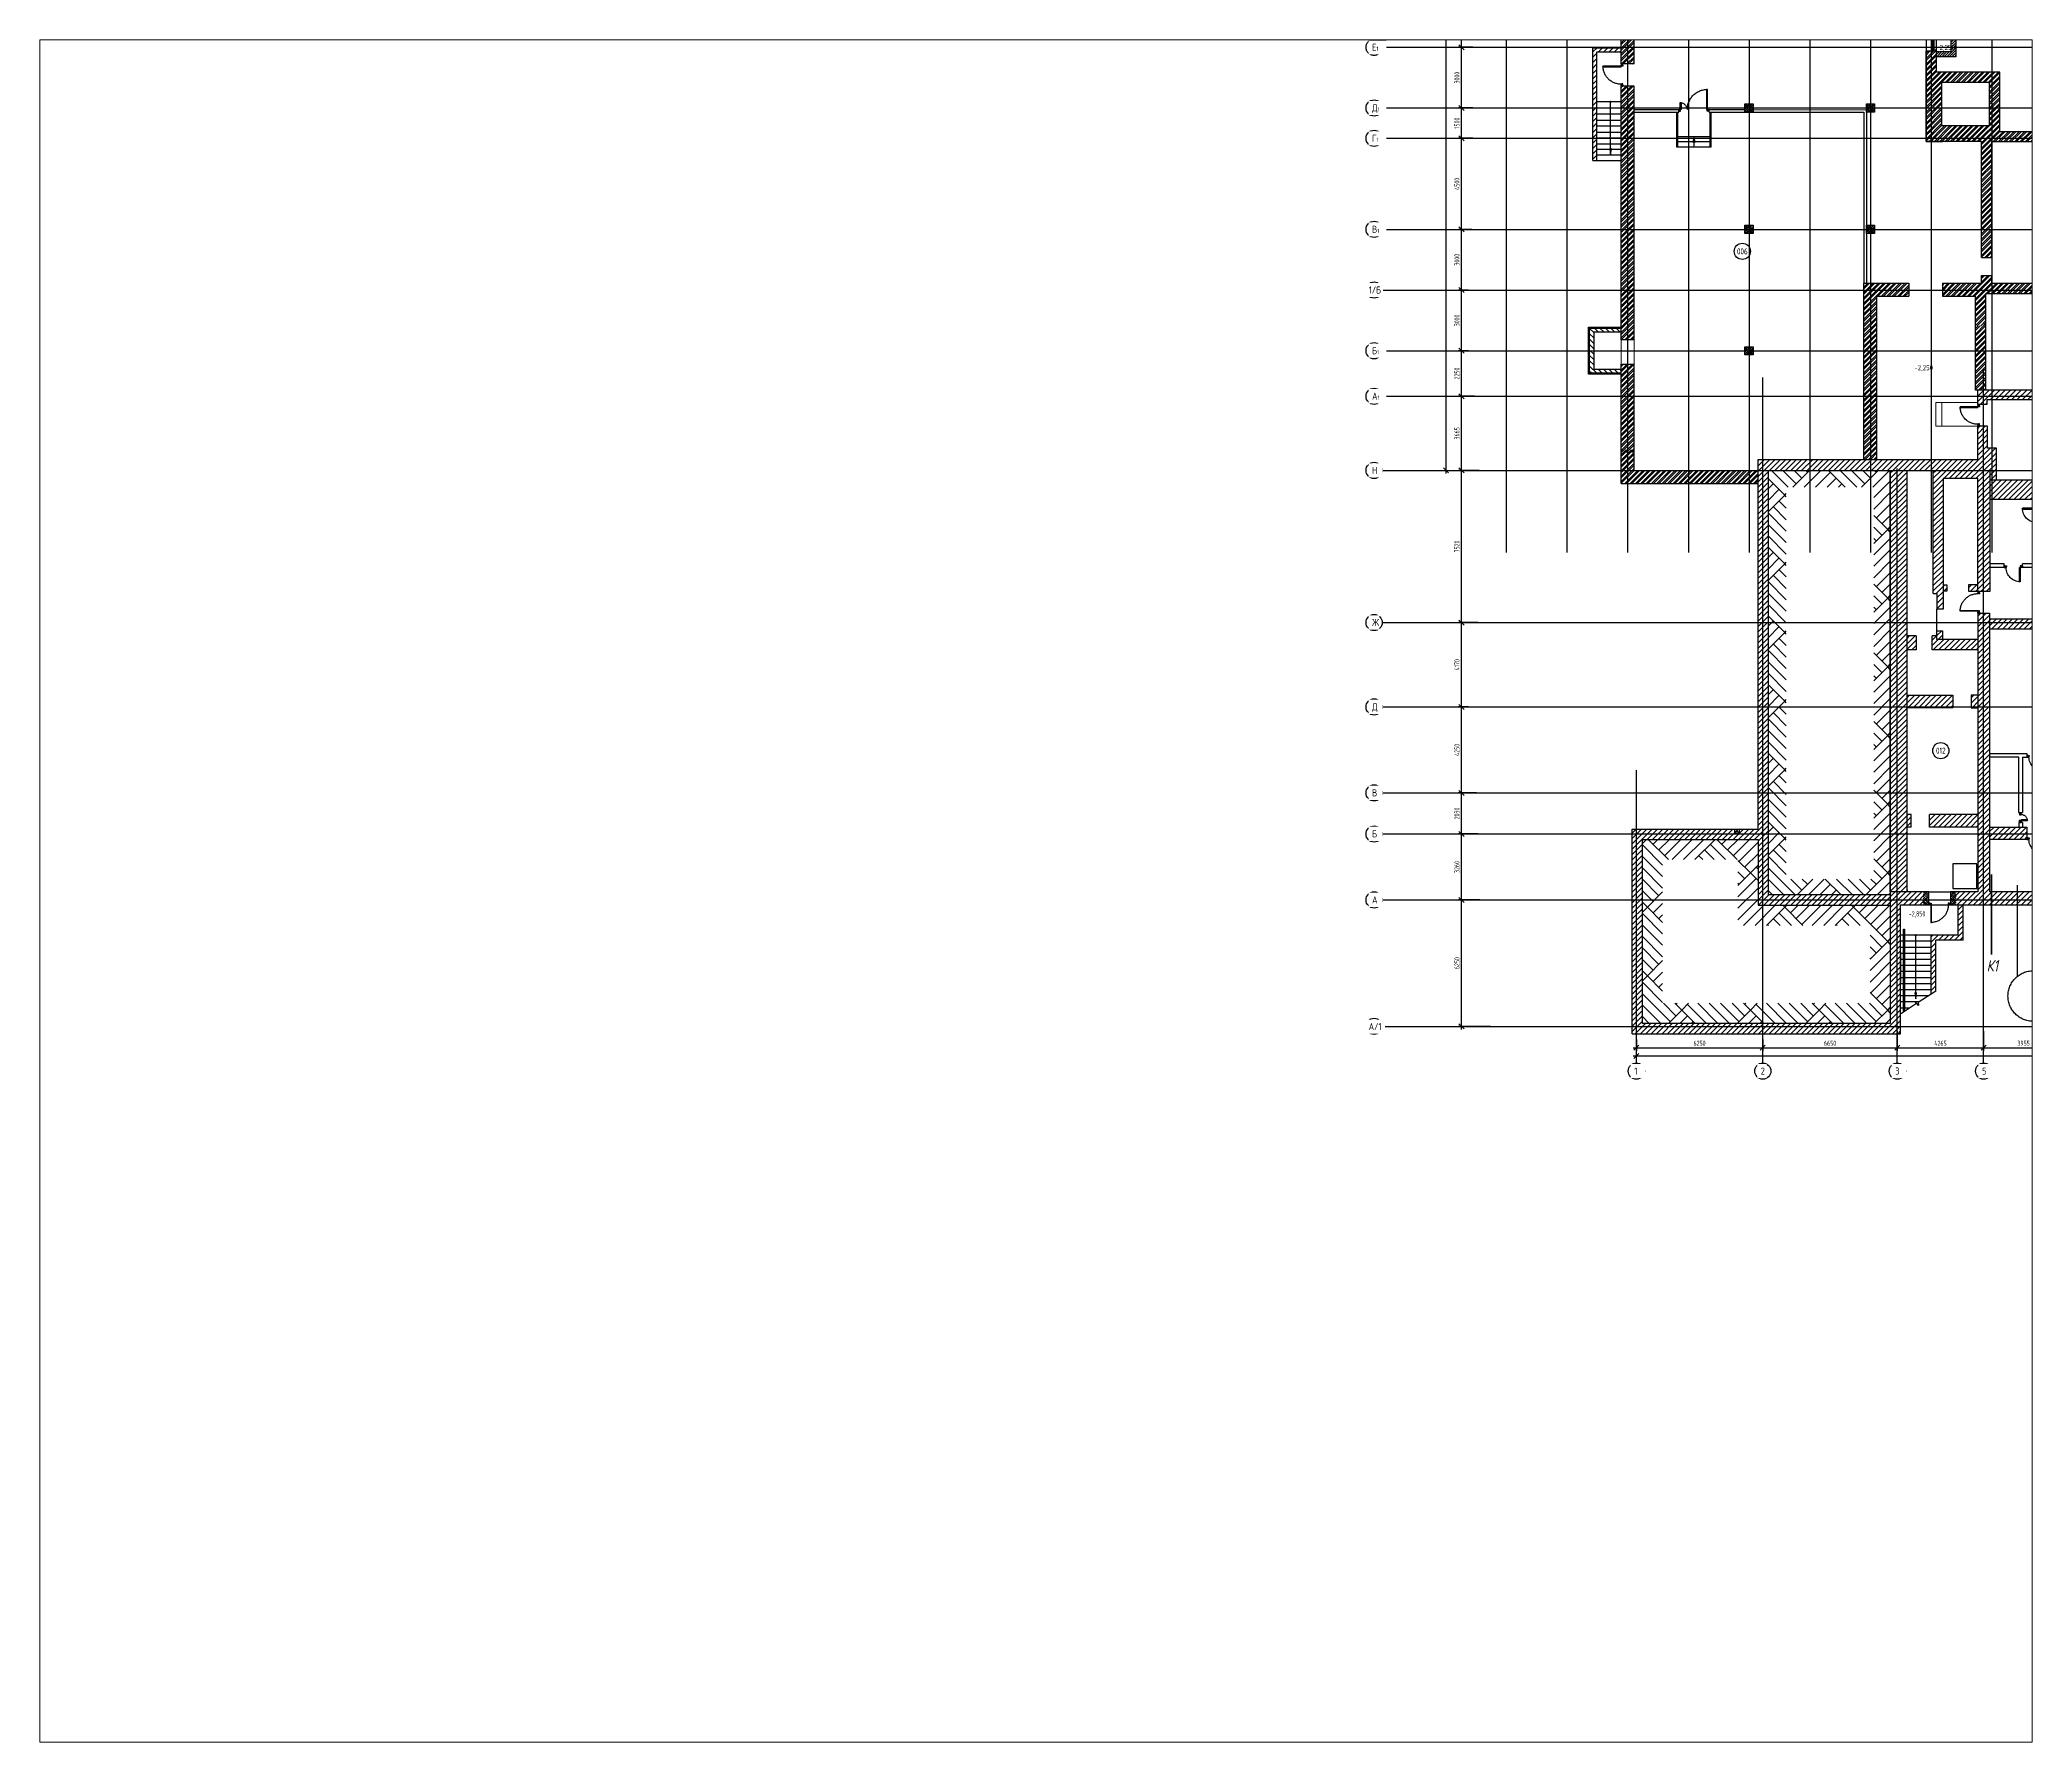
# Paper-space layout 'Лист1' of a CAD drawing. Header units: millimetres. Extents: x 26 to 1011, y 19 to 861.
# The model-space entities are those that its viewports show. They can reach past a viewport. Long polylines and large blocks are cut down to what shows.
import ezdxf
from ezdxf import colors
from ezdxf.entities.mleader import LeaderData, LeaderLine
from ezdxf.enums import TextEntityAlignment as Align
from ezdxf.math import Vec2, Vec3

# ---------------------------------------------------------------- set-up
doc = ezdxf.new("R2010")
doc.units = ezdxf.units.MM
for name, pattern in [('ACAD_ISO03W100', [30, 12, -18]), ('CENTER', [2, 1.25, -0.25, 0.25, -0.25]), ('HIDDEN', [6, 4, -2]), ('TRATTEGGIATA', [0.75, 0.5, -0.25]), ('Штрих', [6.35, 3.175, -3.175])]:
    doc.linetypes.add(name, pattern=pattern)
doc.layers.get('Defpoints').update_dxf_attribs({"color": 8})
doc.layers.add('АР_новое окно', color=160, linetype='Continuous')
doc.layers.add('АР_Номер помещения', color=1, linetype='Continuous', lineweight=25)
doc.styles.add('ISOCPEUR', font='isocpeur.ttf', dxfattribs={"width": 0.7})
doc.styles.add('ГОСТ 2.304', font='isocpeur.ttf', dxfattribs={"width": 0.7})
doc.styles.add('М2', font='isocpeui.ttf', dxfattribs={"width": 0.8})
doc.dimstyles.new('СПДС', dxfattribs={"dimscale": 100, "dimtxt": 2.5, "dimasz": 2.5, "dimexe": 1.5, "dimexo": 0, "dimgap": 1, "dimtad": 1, "dimdec": 0, "dimrnd": 1, "dimtxsty": 'ГОСТ 2.304', "dimblk": 'OBLIQUE', "dimcen": 2.5, "dimdle": 1.5, "dimadec": 0, "dimazin": 2, "dimtfac": 0.75, "dimtdec": 0, "dimtmove": 1, "dimatfit": 3, "dimfxl": 1, "dimtolj": 1, "dimarcsym": 1})
pattern_1 = [(45, (395284.84, -23592.73), (-132.58252, 132.58252), [])]
pattern_2 = [(135, (410574, -23592.7), (-3394.113, 0), [2400, -2400]), (135, (410857, -23310), (-3394.113, 0), [2400, -2400]), (135, (411139.8, -23027), (-3394.113, 0), [2400, -2400]), (135, (411422.6, -22744.2), (-3394.113, 0), [2400, -2400]), (135, (411705.5, -22461.4), (-3394.113, 0), [2400, -2400]), (135, (411988.3, -22178.5), (-3394.113, 0), [2400, -2400]), (135, (412271.2, -21895.7), (-3394.113, 0), [2400, -2400]), (45, (408877, -21895.7), (3394.113, 0), [2400, -2400]), (45, (408594.2, -21612.8), (3394.113, 0), [2400, -2400]), (45, (408311.4, -21330), (3394.113, 0), [2400, -2400]), (45, (408028.5, -21047.1), (3394.113, 0), [2400, -2400]), (45, (407745.7, -20764.3), (3394.113, 0), [2400, -2400]), (45, (407462.8, -20481.5), (3394.113, 0), [2400, -2400]), (45, (407180, -20198.6), (3394.113, 0), [2400, -2400])]
pattern_3 = [(45, (-887844.57, 141230.07), (-132.58252, 132.58252), []), (45, (-887756.18, 141230.07), (-132.58252, 132.58252), [])]

# ---------------------------------------------------------------- blocks, each defined once
blk = doc.blocks.new('_DotSmall')
at = {"color": 8, "linetype": 'ByBlock', "const_width": 0.5}
blk.add_lwpolyline([(-0.0625, 0, 1), (0.0625, 0, 1)], format="xyb", close=True, dxfattribs=at)
blk = doc.blocks.new('_Oblique')
at = {"color": 8, "linetype": 'ByBlock', "lineweight": -2}
blk.add_line((-0.5, -0.5), (0.5, 0.5), dxfattribs=at)
blk = doc.blocks.new('*D1480')
at = {"color": 8, "lineweight": -2, "ltscale": 100, "transparency": 16777216}
for p, q in [((56088, 37863), (55039, 37863)), ((55189, 31463), (55189, 38013)), ((56623, 31613), (55039, 31613))]:
    blk.add_line(p, q, dxfattribs=at)
at = {"layer": 'Defpoints', "color": 0, "ltscale": 100, "transparency": 16777216}
for p in [(55189, 37863), (56088, 37863), (56623, 31613)]:
    blk.add_point(p, dxfattribs=at)
at = {"color": 8, "lineweight": -2, "ltscale": 100, "transparency": 16777216, "xscale": 250, "yscale": 250, "zscale": 250}
for p, rotation in [((55189, 37863), 90), ((55189, 31613), 270)]:
    blk.add_blockref('_Oblique', p, dxfattribs=dict(at, rotation=rotation))
at = {"color": 8, "ltscale": 100, "transparency": 16777216, "insert": (54964, 34738), "char_height": 250, "attachment_point": 5, "rotation": 90, "style": 'ГОСТ 2.304'}
blk.add_mtext('\\A1;6250', dxfattribs=at)
blk = doc.blocks.new('*D1481')
at = {"color": 8, "lineweight": -2, "ltscale": 100, "transparency": 16777216}
for p, q in [((56011, 41123), (55039, 41123)), ((55189, 37713), (55189, 41273)), ((56088, 37863), (55039, 37863))]:
    blk.add_line(p, q, dxfattribs=at)
at = {"layer": 'Defpoints', "color": 0, "ltscale": 100, "transparency": 16777216}
for p in [(55189, 41123), (56011, 41123), (56088, 37863)]:
    blk.add_point(p, dxfattribs=at)
at = {"color": 8, "lineweight": -2, "ltscale": 100, "transparency": 16777216, "xscale": 250, "yscale": 250, "zscale": 250}
for p, rotation in [((55189, 41123), 90), ((55189, 37863), 270)]:
    blk.add_blockref('_Oblique', p, dxfattribs=dict(at, rotation=rotation))
at = {"color": 8, "ltscale": 100, "transparency": 16777216, "insert": (54964, 39493), "char_height": 250, "attachment_point": 5, "rotation": 90, "style": 'ГОСТ 2.304'}
blk.add_mtext('\\A1;3260', dxfattribs=at)
blk = doc.blocks.new('*D1482')
at = {"color": 8, "lineweight": -2, "ltscale": 100, "transparency": 16777216}
for p, q in [((55937, 43153), (55039, 43153)), ((55189, 40973), (55189, 43303)), ((56011, 41123), (55039, 41123))]:
    blk.add_line(p, q, dxfattribs=at)
at = {"layer": 'Defpoints', "color": 0, "ltscale": 100, "transparency": 16777216}
for p in [(55189, 43153), (55937, 43153), (56011, 41123)]:
    blk.add_point(p, dxfattribs=at)
at = {"color": 8, "lineweight": -2, "ltscale": 100, "transparency": 16777216, "xscale": 250, "yscale": 250, "zscale": 250}
for p, rotation in [((55189, 43153), 90), ((55189, 41123), 270)]:
    blk.add_blockref('_Oblique', p, dxfattribs=dict(at, rotation=rotation))
at = {"color": 8, "ltscale": 100, "transparency": 16777216, "insert": (54964, 42138), "char_height": 250, "attachment_point": 5, "rotation": 90, "style": 'ГОСТ 2.304'}
blk.add_mtext('\\A1;2030', dxfattribs=at)
blk = doc.blocks.new('*D1483')
at = {"color": 8, "lineweight": -2, "ltscale": 100, "transparency": 16777216}
for p, q in [((55539, 47403), (55039, 47403)), ((55189, 43003), (55189, 47553)), ((55937, 43153), (55039, 43153))]:
    blk.add_line(p, q, dxfattribs=at)
at = {"layer": 'Defpoints', "color": 0, "ltscale": 100, "transparency": 16777216}
for p in [(55189, 47403), (55539, 47403), (55937, 43153)]:
    blk.add_point(p, dxfattribs=at)
at = {"color": 8, "lineweight": -2, "ltscale": 100, "transparency": 16777216, "xscale": 250, "yscale": 250, "zscale": 250}
for p, rotation in [((55189, 47403), 90), ((55189, 43153), 270)]:
    blk.add_blockref('_Oblique', p, dxfattribs=dict(at, rotation=rotation))
at = {"color": 8, "ltscale": 100, "transparency": 16777216, "insert": (54964, 45278), "char_height": 250, "attachment_point": 5, "rotation": 90, "style": 'ГОСТ 2.304'}
blk.add_mtext('\\A1;4250', dxfattribs=at)
blk = doc.blocks.new('*D1484')
at = {"color": 8, "lineweight": -2, "ltscale": 100, "transparency": 16777216}
for p, q in [((56007, 51573), (55039, 51573)), ((55189, 47253), (55189, 51723)), ((55539, 47403), (55039, 47403))]:
    blk.add_line(p, q, dxfattribs=at)
at = {"layer": 'Defpoints', "color": 0, "ltscale": 100, "transparency": 16777216}
for p in [(55189, 51573), (56007, 51573), (55539, 47403)]:
    blk.add_point(p, dxfattribs=at)
at = {"color": 8, "lineweight": -2, "ltscale": 100, "transparency": 16777216, "xscale": 250, "yscale": 250, "zscale": 250}
for p, rotation in [((55189, 51573), 90), ((55189, 47403), 270)]:
    blk.add_blockref('_Oblique', p, dxfattribs=dict(at, rotation=rotation))
at = {"color": 8, "ltscale": 100, "transparency": 16777216, "insert": (54964, 49488), "char_height": 250, "attachment_point": 5, "rotation": 90, "style": 'ГОСТ 2.304'}
blk.add_mtext('\\A1;4170', dxfattribs=at)
blk = doc.blocks.new('*D1485')
at = {"color": 8, "lineweight": -2, "ltscale": 100, "transparency": 16777216}
for p, q in [((56068, 59093), (55039, 59093)), ((55189, 51423), (55189, 59243)), ((56007, 51573), (55039, 51573))]:
    blk.add_line(p, q, dxfattribs=at)
at = {"layer": 'Defpoints', "color": 0, "ltscale": 100, "transparency": 16777216}
for p in [(55189, 59093), (56068, 59093), (56007, 51573)]:
    blk.add_point(p, dxfattribs=at)
at = {"color": 8, "lineweight": -2, "ltscale": 100, "transparency": 16777216, "xscale": 250, "yscale": 250, "zscale": 250}
for p, rotation in [((55189, 59093), 90), ((55189, 51573), 270)]:
    blk.add_blockref('_Oblique', p, dxfattribs=dict(at, rotation=rotation))
at = {"color": 8, "ltscale": 100, "transparency": 16777216, "insert": (54964, 55333), "char_height": 250, "attachment_point": 5, "rotation": 90, "style": 'ГОСТ 2.304'}
blk.add_mtext('\\A1;7520', dxfattribs=at)
blk = doc.blocks.new('*D1486')
at = {"color": 8, "lineweight": -2, "ltscale": 100, "transparency": 16777216}
for p, q in [((55838, 62758), (55039, 62758)), ((55189, 58943), (55189, 62908)), ((56068, 59093), (55039, 59093))]:
    blk.add_line(p, q, dxfattribs=at)
at = {"layer": 'Defpoints', "color": 0, "ltscale": 100, "transparency": 16777216}
for p in [(55189, 62758), (55838, 62758), (56068, 59093)]:
    blk.add_point(p, dxfattribs=at)
at = {"color": 8, "lineweight": -2, "ltscale": 100, "transparency": 16777216, "xscale": 250, "yscale": 250, "zscale": 250}
for p, rotation in [((55189, 62758), 90), ((55189, 59093), 270)]:
    blk.add_blockref('_Oblique', p, dxfattribs=dict(at, rotation=rotation))
at = {"color": 8, "ltscale": 100, "transparency": 16777216, "insert": (54964, 60925), "char_height": 250, "attachment_point": 5, "rotation": 90, "style": 'ГОСТ 2.304'}
blk.add_mtext('\\A1;3665', dxfattribs=at)
blk = doc.blocks.new('*D1487')
at = {"color": 8, "lineweight": -2, "ltscale": 100, "transparency": 16777216}
for p, q in [((55531, 65008), (55039, 65008)), ((55189, 62608), (55189, 65158)), ((55838, 62758), (55039, 62758))]:
    blk.add_line(p, q, dxfattribs=at)
at = {"layer": 'Defpoints', "color": 0, "ltscale": 100, "transparency": 16777216}
for p in [(55189, 65008), (55531, 65008), (55838, 62758)]:
    blk.add_point(p, dxfattribs=at)
at = {"color": 8, "lineweight": -2, "ltscale": 100, "transparency": 16777216, "xscale": 250, "yscale": 250, "zscale": 250}
for p, rotation in [((55189, 65008), 90), ((55189, 62758), 270)]:
    blk.add_blockref('_Oblique', p, dxfattribs=dict(at, rotation=rotation))
at = {"color": 8, "ltscale": 100, "transparency": 16777216, "insert": (54964, 63883), "char_height": 250, "attachment_point": 5, "rotation": 90, "style": 'ГОСТ 2.304'}
blk.add_mtext('\\A1;2250', dxfattribs=at)
blk = doc.blocks.new('*D1488')
at = {"color": 8, "lineweight": -2, "ltscale": 100, "transparency": 16777216}
for p, q in [((55531, 68008), (55039, 68008)), ((55189, 64858), (55189, 68158)), ((55531, 65008), (55039, 65008))]:
    blk.add_line(p, q, dxfattribs=at)
at = {"layer": 'Defpoints', "color": 0, "ltscale": 100, "transparency": 16777216}
for p in [(55189, 68008), (55531, 68008), (55531, 65008)]:
    blk.add_point(p, dxfattribs=at)
at = {"color": 8, "lineweight": -2, "ltscale": 100, "transparency": 16777216, "xscale": 250, "yscale": 250, "zscale": 250}
for p, rotation in [((55189, 68008), 90), ((55189, 65008), 270)]:
    blk.add_blockref('_Oblique', p, dxfattribs=dict(at, rotation=rotation))
at = {"color": 8, "ltscale": 100, "transparency": 16777216, "insert": (54964, 66508), "char_height": 250, "attachment_point": 5, "rotation": 90, "style": 'ГОСТ 2.304'}
blk.add_mtext('\\A1;3000', dxfattribs=at)
blk = doc.blocks.new('*D1489')
at = {"color": 8, "lineweight": -2, "ltscale": 100, "transparency": 16777216}
for p, q in [((55698, 71008), (55039, 71008)), ((55189, 67858), (55189, 71158)), ((55531, 68008), (55039, 68008))]:
    blk.add_line(p, q, dxfattribs=at)
at = {"layer": 'Defpoints', "color": 0, "ltscale": 100, "transparency": 16777216}
for p in [(55189, 71008), (55698, 71008), (55531, 68008)]:
    blk.add_point(p, dxfattribs=at)
at = {"color": 8, "lineweight": -2, "ltscale": 100, "transparency": 16777216, "xscale": 250, "yscale": 250, "zscale": 250}
for p, rotation in [((55189, 71008), 90), ((55189, 68008), 270)]:
    blk.add_blockref('_Oblique', p, dxfattribs=dict(at, rotation=rotation))
at = {"color": 8, "ltscale": 100, "transparency": 16777216, "insert": (54964, 69508), "char_height": 250, "attachment_point": 5, "rotation": 90, "style": 'ГОСТ 2.304'}
blk.add_mtext('\\A1;3000', dxfattribs=at)
blk = doc.blocks.new('*D1490')
at = {"color": 8, "lineweight": -2, "ltscale": 100, "transparency": 16777216}
for p, q in [((55752, 75508), (55039, 75508)), ((55189, 70858), (55189, 75658)), ((55698, 71008), (55039, 71008))]:
    blk.add_line(p, q, dxfattribs=at)
at = {"layer": 'Defpoints', "color": 0, "ltscale": 100, "transparency": 16777216}
for p in [(55189, 75508), (55752, 75508), (55698, 71008)]:
    blk.add_point(p, dxfattribs=at)
at = {"color": 8, "lineweight": -2, "ltscale": 100, "transparency": 16777216, "xscale": 250, "yscale": 250, "zscale": 250}
for p, rotation in [((55189, 75508), 90), ((55189, 71008), 270)]:
    blk.add_blockref('_Oblique', p, dxfattribs=dict(at, rotation=rotation))
at = {"color": 8, "ltscale": 100, "transparency": 16777216, "insert": (54964, 73258), "char_height": 250, "attachment_point": 5, "rotation": 90, "style": 'ГОСТ 2.304'}
blk.add_mtext('\\A1;4500', dxfattribs=at)
blk = doc.blocks.new('*D1491')
at = {"color": 8, "lineweight": -2, "ltscale": 100, "transparency": 16777216}
for p, q in [((55752, 77008), (55039, 77008)), ((55189, 75358), (55189, 77158)), ((55752, 75508), (55039, 75508))]:
    blk.add_line(p, q, dxfattribs=at)
at = {"layer": 'Defpoints', "color": 0, "ltscale": 100, "transparency": 16777216}
for p in [(55189, 77008), (55752, 77008), (55752, 75508)]:
    blk.add_point(p, dxfattribs=at)
at = {"color": 8, "lineweight": -2, "ltscale": 100, "transparency": 16777216, "xscale": 250, "yscale": 250, "zscale": 250}
for p, rotation in [((55189, 77008), 90), ((55189, 75508), 270)]:
    blk.add_blockref('_Oblique', p, dxfattribs=dict(at, rotation=rotation))
at = {"color": 8, "ltscale": 100, "transparency": 16777216, "insert": (54964, 76258), "char_height": 250, "attachment_point": 5, "rotation": 90, "style": 'ГОСТ 2.304'}
blk.add_mtext('\\A1;1500', dxfattribs=at)
blk = doc.blocks.new('*D1492')
at = {"color": 8, "lineweight": -2, "ltscale": 100, "transparency": 16777216}
for p, q in [((55613, 80008), (55039, 80008)), ((55189, 76858), (55189, 80158)), ((55752, 77008), (55039, 77008))]:
    blk.add_line(p, q, dxfattribs=at)
at = {"layer": 'Defpoints', "color": 0, "ltscale": 100, "transparency": 16777216}
for p in [(55189, 80008), (55613, 80008), (55752, 77008)]:
    blk.add_point(p, dxfattribs=at)
at = {"color": 8, "lineweight": -2, "ltscale": 100, "transparency": 16777216, "xscale": 250, "yscale": 250, "zscale": 250}
for p, rotation in [((55189, 80008), 90), ((55189, 77008), 270)]:
    blk.add_blockref('_Oblique', p, dxfattribs=dict(at, rotation=rotation))
at = {"color": 8, "ltscale": 100, "transparency": 16777216, "insert": (54964, 78508), "char_height": 250, "attachment_point": 5, "rotation": 90, "style": 'ГОСТ 2.304'}
blk.add_mtext('\\A1;3000', dxfattribs=at)
blk = doc.blocks.new('*D1493')
at = {"color": 8, "lineweight": -2, "ltscale": 100, "transparency": 16777216}
for p, q in [((55613, 83008), (55039, 83008)), ((55189, 79858), (55189, 83158)), ((55752, 80008), (55039, 80008))]:
    blk.add_line(p, q, dxfattribs=at)
at = {"layer": 'Defpoints', "color": 0, "ltscale": 100, "transparency": 16777216}
for p in [(55189, 83008), (55613, 83008), (55752, 80008)]:
    blk.add_point(p, dxfattribs=at)
at = {"color": 8, "lineweight": -2, "ltscale": 100, "transparency": 16777216, "xscale": 250, "yscale": 250, "zscale": 250}
for p, rotation in [((55189, 83008), 90), ((55189, 80008), 270)]:
    blk.add_blockref('_Oblique', p, dxfattribs=dict(at, rotation=rotation))
at = {"color": 8, "ltscale": 100, "transparency": 16777216, "insert": (54964, 81508), "char_height": 250, "attachment_point": 5, "rotation": 90, "style": 'ГОСТ 2.304'}
blk.add_mtext('\\A1;3000', dxfattribs=at)
blk = doc.blocks.new('*D1500')
at = {"color": 8, "lineweight": -2, "ltscale": 100, "transparency": 16777216}
for p, q in [((54363, 107008), (54569, 107008)), ((54419, 107158), (54419, 58943)), ((54363, 59093), (54569, 59093))]:
    blk.add_line(p, q, dxfattribs=at)
at = {"layer": 'Defpoints', "color": 0, "ltscale": 100, "transparency": 16777216}
for p in [(54363, 107008), (54363, 59093), (54419, 59093)]:
    blk.add_point(p, dxfattribs=at)
at = {"color": 8, "lineweight": -2, "ltscale": 100, "transparency": 16777216, "xscale": 250, "yscale": 250, "zscale": 250}
for p, rotation in [((54419, 107008), 90), ((54419, 59093), 270)]:
    blk.add_blockref('_Oblique', p, dxfattribs=dict(at, rotation=rotation))
at = {"color": 8, "ltscale": 100, "transparency": 16777216, "insert": (54194, 83050), "char_height": 250, "attachment_point": 5, "rotation": 90, "style": 'ГОСТ 2.304'}
blk.add_mtext('\\A1;47915', dxfattribs=at)
blk = doc.blocks.new('*U1068')
at = {"color": 8}
for points in [[(-55, -80), (-55, 0), (-115, 0), (-115, -40), (-100, -40), (-100, -80), (-55, -80)], [(0, 0), (0, -80), (-55, -80), (-55, 0), (0, 0)], [(-1100, 0), (-1100, -80), (-1045, -80), (-1045, 0), (-1100, 0)], [(-1045, -80), (-1045, 0), (-985, 0), (-985, -40), (-1000, -40), (-1000, -80), (-1045, -80)]]:
    blk.add_lwpolyline(points, dxfattribs=at)
blk.add_lwpolyline([(-100, -80), (-100, -980), (-140, -980), (-140, -80)], close=True, dxfattribs=at)
at = {"color": 8, "linetype": 'ACAD_ISO03W100', "ltscale": 3}
blk.add_arc((-100, -80), 900, 180, 270, dxfattribs=at)
blk = doc.blocks.new('*U1055')
h = blk.add_hatch(color=8)
h.dxf.hatch_style = 1
edge = h.paths.add_edge_path()
edge.add_arc((0, 0), 27.6, 359.64, 719.64)
h = blk.add_hatch(color=8)
h.dxf.hatch_style = 1
h.paths.add_polyline_path([(2328, -44), (2328, 44), (2628, 0)])
at = {"color": 8}
blk.add_line((2628, 0), (0, 0), dxfattribs=at)
blk.add_lwpolyline([(2328, 44), (2328, -44), (2628, 0), (2328, 44)], dxfattribs=at)
blk.add_circle((0, 0), 27.6, dxfattribs=at)
blk = doc.blocks.new('*U1056')
at = {"layer": 'АР_новое окно', "color": 8, "lineweight": 20}
for p, q in [((0, 1210), (-70, 1210)), ((0, 0), (-70, 0))]:
    blk.add_line(p, q, dxfattribs=at)
at = {"layer": 'АР_новое окно', "color": 8}
for p, q in [((-70, 1210), (-70, 0)), ((-70, 0), (-70, 1210)), ((0, 1140), (-70, 1140)), ((-35, 1140), (-35, 70)), ((0, 1210), (0, 0)), ((0, 70), (-70, 70))]:
    blk.add_line(p, q, dxfattribs=at)
blk = doc.blocks.new('*U1060')
at = {"color": 8}
for points in [[(-55, -80), (-55, 0), (-115, 0), (-115, -40), (-100, -40), (-100, -80), (-55, -80)], [(0, 0), (0, -80), (-55, -80), (-55, 0), (0, 0)], [(-1070, 0), (-1070, -80), (-1015, -80), (-1015, 0), (-1070, 0)], [(-1015, -80), (-1015, 0), (-955, 0), (-955, -40), (-970, -40), (-970, -80), (-1015, -80)]]:
    blk.add_lwpolyline(points, dxfattribs=at)
blk.add_lwpolyline([(-100, -80), (-100, -950), (-140, -950), (-140, -80)], close=True, dxfattribs=at)
at = {"color": 8, "linetype": 'ACAD_ISO03W100', "ltscale": 3}
blk.add_arc((-100, -80), 870, 180, 270, dxfattribs=at)
blk = doc.blocks.new('*U1061')
at = {"color": 8}
for points in [[(0, 0), (0, -80), (55, -80), (55, 0), (0, 0)], [(55, -80), (55, 0), (115, 0), (115, -40), (100, -40), (100, -80), (55, -80)], [(1015, -80), (1015, 0), (955, 0), (955, -40), (970, -40), (970, -80), (1015, -80)], [(1070, 0), (1070, -80), (1015, -80), (1015, 0), (1070, 0)]]:
    blk.add_lwpolyline(points, dxfattribs=at)
blk.add_lwpolyline([(100, -80), (100, -950), (140, -950), (140, -80)], close=True, dxfattribs=at)
at = {"color": 8, "linetype": 'ACAD_ISO03W100', "ltscale": 3}
blk.add_arc((100, -80), 870, 270, 0, dxfattribs=at)
blk = doc.blocks.new('*U1062')
at = {"color": 8}
for points in [[(-55, -80), (-55, 0), (-115, 0), (-115, -40), (-100, -40), (-100, -80), (-55, -80)], [(0, 0), (0, -80), (-55, -80), (-55, 0), (0, 0)], [(-1070, 0), (-1070, -80), (-1015, -80), (-1015, 0), (-1070, 0)], [(-1015, -80), (-1015, 0), (-955, 0), (-955, -40), (-970, -40), (-970, -80), (-1015, -80)]]:
    blk.add_lwpolyline(points, dxfattribs=at)
blk.add_lwpolyline([(-100, -80), (-100, -950), (-140, -950), (-140, -80)], close=True, dxfattribs=at)
at = {"color": 8, "linetype": 'ACAD_ISO03W100', "ltscale": 3}
blk.add_arc((-100, -80), 870, 180, 270, dxfattribs=at)
blk = doc.blocks.new('*U525')
at = {"color": 8}
for points in [[(0, 0), (0, 80), (55, 80), (55, 0), (0, 0)], [(55, 80), (55, 0), (115, 0), (115, 40), (100, 40), (100, 80), (55, 80)], [(1015, 80), (1015, 0), (955, 0), (955, 40), (970, 40), (970, 80), (1015, 80)], [(1070, 0), (1070, 80), (1015, 80), (1015, 0), (1070, 0)]]:
    blk.add_lwpolyline(points, dxfattribs=at)
blk.add_lwpolyline([(100, 80), (100, 950), (140, 950), (140, 80)], close=True, dxfattribs=at)
at = {"color": 8, "linetype": 'ACAD_ISO03W100', "ltscale": 3}
blk.add_arc((100, 80), 870, 0, 90, dxfattribs=at)
blk = doc.blocks.new('*D1265')
at = {"color": 8, "lineweight": -2, "ltscale": 100, "transparency": 16777216}
for p, q in [((63682, 30554), (70232, 30554)), ((63832, 30964), (63832, 30404)), ((70082, 30964), (70082, 30404))]:
    blk.add_line(p, q, dxfattribs=at)
at = {"layer": 'Defpoints', "color": 0, "ltscale": 100, "transparency": 16777216}
for p in [(63832, 30964), (70082, 30964), (70082, 30554)]:
    blk.add_point(p, dxfattribs=at)
at = {"color": 8, "lineweight": -2, "ltscale": 100, "transparency": 16777216, "xscale": 250, "yscale": 250, "zscale": 250, "rotation": 180}
blk.add_blockref('_Oblique', (63832, 30554), dxfattribs=at)
at = {"color": 8, "lineweight": -2, "ltscale": 100, "transparency": 16777216, "xscale": 250, "yscale": 250, "zscale": 250}
blk.add_blockref('_Oblique', (70082, 30554), dxfattribs=at)
at = {"color": 8, "ltscale": 100, "transparency": 16777216, "insert": (66957, 30779), "char_height": 250, "attachment_point": 5, "style": 'ГОСТ 2.304'}
blk.add_mtext('\\A1;6250', dxfattribs=at)
blk = doc.blocks.new('*D1266')
at = {"color": 8, "lineweight": -2, "ltscale": 100, "transparency": 16777216}
for p, q in [((69932, 30554), (76882, 30554)), ((70082, 30964), (70082, 30404)), ((76732, 31378), (76732, 30404))]:
    blk.add_line(p, q, dxfattribs=at)
at = {"layer": 'Defpoints', "color": 0, "ltscale": 100, "transparency": 16777216}
for p in [(70082, 30964), (76732, 31378), (76732, 30554)]:
    blk.add_point(p, dxfattribs=at)
at = {"color": 8, "lineweight": -2, "ltscale": 100, "transparency": 16777216, "xscale": 250, "yscale": 250, "zscale": 250, "rotation": 180}
blk.add_blockref('_Oblique', (70082, 30554), dxfattribs=at)
at = {"color": 8, "lineweight": -2, "ltscale": 100, "transparency": 16777216, "xscale": 250, "yscale": 250, "zscale": 250}
blk.add_blockref('_Oblique', (76732, 30554), dxfattribs=at)
at = {"color": 8, "ltscale": 100, "transparency": 16777216, "insert": (73407, 30779), "char_height": 250, "attachment_point": 5, "style": 'ГОСТ 2.304'}
blk.add_mtext('\\A1;6650', dxfattribs=at)
blk = doc.blocks.new('*D1267')
at = {"color": 8, "lineweight": -2, "ltscale": 100, "transparency": 16777216}
for p, q in [((76582, 30554), (81147, 30554)), ((76732, 31378), (76732, 30404)), ((80997, 31378), (80997, 30404))]:
    blk.add_line(p, q, dxfattribs=at)
at = {"layer": 'Defpoints', "color": 0, "ltscale": 100, "transparency": 16777216}
for p in [(76732, 31378), (80997, 31378), (80997, 30554)]:
    blk.add_point(p, dxfattribs=at)
at = {"color": 8, "lineweight": -2, "ltscale": 100, "transparency": 16777216, "xscale": 250, "yscale": 250, "zscale": 250, "rotation": 180}
blk.add_blockref('_Oblique', (76732, 30554), dxfattribs=at)
at = {"color": 8, "lineweight": -2, "ltscale": 100, "transparency": 16777216, "xscale": 250, "yscale": 250, "zscale": 250}
blk.add_blockref('_Oblique', (80997, 30554), dxfattribs=at)
at = {"color": 8, "ltscale": 100, "transparency": 16777216, "insert": (78865, 30779), "char_height": 250, "attachment_point": 5, "style": 'ГОСТ 2.304'}
blk.add_mtext('\\A1;4265', dxfattribs=at)
blk = doc.blocks.new('*D1268')
at = {"color": 8, "lineweight": -2, "ltscale": 100, "transparency": 16777216}
for p, q in [((80847, 30554), (85102, 30554)), ((80997, 31378), (80997, 30404)), ((84952, 31077), (84952, 30404))]:
    blk.add_line(p, q, dxfattribs=at)
at = {"layer": 'Defpoints', "color": 0, "ltscale": 100, "transparency": 16777216}
for p in [(80997, 31378), (84952, 31077), (84952, 30554)]:
    blk.add_point(p, dxfattribs=at)
at = {"color": 8, "lineweight": -2, "ltscale": 100, "transparency": 16777216, "xscale": 250, "yscale": 250, "zscale": 250, "rotation": 180}
blk.add_blockref('_Oblique', (80997, 30554), dxfattribs=at)
at = {"color": 8, "lineweight": -2, "ltscale": 100, "transparency": 16777216, "xscale": 250, "yscale": 250, "zscale": 250}
blk.add_blockref('_Oblique', (84952, 30554), dxfattribs=at)
at = {"color": 8, "ltscale": 100, "transparency": 16777216, "insert": (82975, 30779), "char_height": 250, "attachment_point": 5, "style": 'ГОСТ 2.304'}
blk.add_mtext('\\A1;3955', dxfattribs=at)
blk = doc.blocks.new('*D1277')
at = {"color": 8, "lineweight": -2, "ltscale": 100, "transparency": 16777216}
for p, q in [((63682, 30152), (132397, 30152)), ((63832, 29827), (63832, 30302)), ((132247, 29827), (132247, 30302))]:
    blk.add_line(p, q, dxfattribs=at)
at = {"layer": 'Defpoints', "color": 0, "ltscale": 100, "transparency": 16777216}
for p in [(63832, 29827), (132247, 30152), (132247, 29827)]:
    blk.add_point(p, dxfattribs=at)
at = {"color": 8, "lineweight": -2, "ltscale": 100, "transparency": 16777216, "xscale": 250, "yscale": 250, "zscale": 250, "rotation": 180}
blk.add_blockref('_Oblique', (63832, 30152), dxfattribs=at)
at = {"color": 8, "lineweight": -2, "ltscale": 100, "transparency": 16777216, "xscale": 250, "yscale": 250, "zscale": 250}
blk.add_blockref('_Oblique', (132247, 30152), dxfattribs=at)
at = {"color": 8, "ltscale": 100, "transparency": 16777216, "insert": (98040, 30377), "char_height": 250, "attachment_point": 5, "style": 'ГОСТ 2.304'}
blk.add_mtext('\\A1;68415', dxfattribs=at)
blk = doc.blocks.new('*U1203')
at = {"layer": 'АР_Номер помещения', "color": 8}
blk.add_circle((-20229, 600), 400, dxfattribs=at)
at = {"color": 8, "style": 'ISOCPEUR', "width": 0.7, "flags": 1}
blk.add_attdef('КАТЕГОРИЯ', (-499, -2092), '', height=250, dxfattribs=at)
at = {"layer": 'АР_Номер помещения', "color": 8, "style": 'ISOCPEUR', "width": 0.7}
blk.add_attdef('НОМЕР_ПОМЕЩЕНИЯ', text='', height=300, dxfattribs=at).set_placement((-20229, 600), align=Align.MIDDLE_CENTER)
blk = doc.blocks.new('*U695')
at = {"layer": 'АР_Номер помещения', "color": 8}
blk.add_circle((-16481, -1596), 400, dxfattribs=at)
at = {"color": 8, "style": 'ISOCPEUR', "width": 0.7, "flags": 1}
blk.add_attdef('КАТЕГОРИЯ', (-499, -2092), '', height=250, dxfattribs=at)
at = {"layer": 'АР_Номер помещения', "color": 8, "style": 'ISOCPEUR', "width": 0.7}
blk.add_attdef('НОМЕР_ПОМЕЩЕНИЯ', text='', height=300, dxfattribs=at).set_placement((-16481, -1596), align=Align.MIDDLE_CENTER)
blk = doc.blocks.new('*U691')
at = {"color": 8}
for points in [[(-900, 0), (-900, 80), (-845, 80), (-845, 0), (-900, 0)], [(-845, 80), (-845, 0), (-785, 0), (-785, 40), (-800, 40), (-800, 80), (-845, 80)], [(-55, 80), (-55, 0), (-115, 0), (-115, 40), (-100, 40), (-100, 80), (-55, 80)], [(0, 0), (0, 80), (-55, 80), (-55, 0), (0, 0)]]:
    blk.add_lwpolyline(points, dxfattribs=at)
blk.add_lwpolyline([(-100, 80), (-100, 780), (-140, 780), (-140, 80)], close=True, dxfattribs=at)
at = {"color": 8, "linetype": 'ACAD_ISO03W100', "ltscale": 3}
blk.add_arc((-100, 80), 700, 90, 180, dxfattribs=at)
blk = doc.blocks.new('*U692')
at = {"color": 8}
for points in [[(-55, -80), (-55, 0), (-115, 0), (-115, -40), (-100, -40), (-100, -80), (-55, -80)], [(0, 0), (0, -80), (-55, -80), (-55, 0), (0, 0)], [(-900, 0), (-900, -80), (-845, -80), (-845, 0), (-900, 0)], [(-845, -80), (-845, 0), (-785, 0), (-785, -40), (-800, -40), (-800, -80), (-845, -80)]]:
    blk.add_lwpolyline(points, dxfattribs=at)
blk.add_lwpolyline([(-100, -80), (-100, -780), (-140, -780), (-140, -80)], close=True, dxfattribs=at)
at = {"color": 8, "linetype": 'ACAD_ISO03W100', "ltscale": 3}
blk.add_arc((-100, -80), 700, 180, 270, dxfattribs=at)
blk = doc.blocks.new('*U693')
at = {"color": 8}
for points in [[(-900, 0), (-900, 80), (-845, 80), (-845, 0), (-900, 0)], [(-845, 80), (-845, 0), (-785, 0), (-785, 40), (-800, 40), (-800, 80), (-845, 80)], [(-55, 80), (-55, 0), (-115, 0), (-115, 40), (-100, 40), (-100, 80), (-55, 80)], [(0, 0), (0, 80), (-55, 80), (-55, 0), (0, 0)]]:
    blk.add_lwpolyline(points, dxfattribs=at)
blk.add_lwpolyline([(-100, 80), (-100, 780), (-140, 780), (-140, 80)], close=True, dxfattribs=at)
at = {"color": 8, "linetype": 'ACAD_ISO03W100', "ltscale": 3}
blk.add_arc((-100, 80), 700, 90, 180, dxfattribs=at)
blk = doc.blocks.new('*U694')
at = {"color": 8}
for points in [[(-900, 0), (-900, 80), (-845, 80), (-845, 0), (-900, 0)], [(-845, 80), (-845, 0), (-785, 0), (-785, 40), (-800, 40), (-800, 80), (-845, 80)], [(-55, 80), (-55, 0), (-115, 0), (-115, 40), (-100, 40), (-100, 80), (-55, 80)], [(0, 0), (0, 80), (-55, 80), (-55, 0), (0, 0)]]:
    blk.add_lwpolyline(points, dxfattribs=at)
blk.add_lwpolyline([(-100, 80), (-100, 780), (-140, 780), (-140, 80)], close=True, dxfattribs=at)
at = {"color": 8, "linetype": 'ACAD_ISO03W100', "ltscale": 3}
blk.add_arc((-100, 80), 700, 90, 180, dxfattribs=at)
blk = doc.blocks.new('Полуторная_на лестницу')
at = {"color": 8}
for points in [[(75, 80), (75, 1080), (125, 1080), (125, 80)], [(1375, 430), (1375, 80), (1425, 80), (1425, 430)]]:
    blk.add_lwpolyline(points, close=True, dxfattribs=at)
for points in [[(0, 0), (0, 80), (20, 80), (20, 0), (0, 0)], [(20, 80), (20, 0), (90, 0), (90, 30), (75, 30), (75, 80), (20, 80)], [(1480, 80), (1480, 0), (1410, 0), (1410, 30), (1425, 30), (1425, 80), (1480, 80)], [(1500, 0), (1500, 80), (1480, 80), (1480, 0), (1500, 0)]]:
    blk.add_lwpolyline(points, dxfattribs=at)
at = {"color": 8, "linetype": 'ACAD_ISO03W100', "ltscale": 3}
for centre, radius, start, end in [((75, 80), 1000, 0, 90), ((1465, 40), 392, 95.90754, 174.09246)]:
    blk.add_arc(centre, radius, start, end, dxfattribs=at)
blk = doc.blocks.new('*U674')
at = {"color": 8}
for points in [[(-500, 0), (-500, -80), (-445, -80), (-445, 0), (-500, 0)], [(-445, -80), (-445, 0), (-385, 0), (-385, -40), (-400, -40), (-400, -80), (-445, -80)], [(-55, -80), (-55, 0), (-115, 0), (-115, -40), (-100, -40), (-100, -80), (-55, -80)], [(0, 0), (0, -80), (-55, -80), (-55, 0), (0, 0)]]:
    blk.add_lwpolyline(points, dxfattribs=at)
blk.add_lwpolyline([(-100, -80), (-100, -380), (-140, -380), (-140, -80)], close=True, dxfattribs=at)
at = {"color": 8, "linetype": 'ACAD_ISO03W100', "ltscale": 3}
blk.add_arc((-100, -80), 300, 180, 270, dxfattribs=at)
blk = doc.blocks.new('*U665')
h = blk.add_hatch(color=8)
h.dxf.hatch_style = 1
edge = h.paths.add_edge_path()
edge.add_arc((0, 0), 27.6, 359.64, 719.64)
h = blk.add_hatch(color=8)
h.dxf.hatch_style = 1
h.paths.add_polyline_path([(2848, -44), (2848, 44), (3148, 0)])
at = {"color": 8}
blk.add_line((3148, 0), (0, 0), dxfattribs=at)
blk.add_lwpolyline([(2848, 44), (2848, -44), (3148, 0), (2848, 44)], dxfattribs=at)
blk.add_circle((0, 0), 27.6, dxfattribs=at)

msp = doc.modelspace()

# ---------------------------------------------------------------- hatches: boundary and pattern name
at = {"ltscale": 100}
h = msp.add_hatch(dxfattribs=at)
h.set_pattern_fill('ANSI32', color=256, scale=500)
h.set_pattern_definition(pattern_3)
h.paths.add_polyline_path([(81791.91, 78782.96), (81281.91, 78272.96), (81281.91, 76122.96), (79562.07, 76122.96), (79562.07, 75342.96), (80892.1, 75342.96), (80892.1, 69622.63), (81402.03, 69622.63), (81402.03, 75342.96), (84402.03, 75342.96), (84402.07, 73564.38), (84912.07, 73564.38), (84912.07, 75853.11), (81791.91, 75852.96)])
h.paths.add_polyline_path([(81402.03, 83218.78), (81402.03, 83007.96), (81191.22, 83007.96), (81149.05, 83134.45)], flags=16)
h.paths.add_polyline_path([(81528.52, 83260.94), (81612.85, 83007.96), (81402.03, 83007.96), (81402.03, 83218.78)], flags=16)
h.paths.add_polyline_path([(81402.03, 82797.14), (81275.55, 82754.97), (81191.22, 83007.96), (81402.03, 83007.96)], flags=16)
h.paths.add_polyline_path([(81402.03, 82797.14), (81402.03, 83007.96), (81612.85, 83007.96), (81655.02, 82881.47)], flags=16)
h.paths.add_polyline_path([(78473, 80961.65), (78661.91, 80961.65), (78661.91, 79881.76), (78473, 79881.76)], flags=17)
edge = h.paths.add_edge_path()
edge.add_line((78151.91, 81026.65), (78473, 81026.65))
edge.add_line((78473, 81026.65), (78473, 79816.76))
edge.add_line((78473, 79816.76), (78151.91, 79816.76))
edge.add_line((78151.91, 79816.76), (78151.91, 75342.76))
edge.add_line((78151.91, 75342.76), (79562.14, 75342.99))
edge.add_line((79562.14, 75342.99), (79562, 76122.92))
edge.add_line((79562, 76122.92), (78931.91, 76122.84))
edge.add_line((78931.91, 76122.84), (78931.91, 78272.96))
edge.add_line((78931.91, 78272.96), (81281.91, 78272.96))
edge.add_line((81281.91, 78272.96), (81791.91, 78782.96))
edge.add_line((81791.91, 78782.96), (78662.34, 78782.96))
edge.add_line((78662.34, 78782.96), (78661.91, 82283.22))
edge.add_line((78661.91, 82283.22), (78961.91, 82283.22))
edge.add_arc((78400.28, 92012.94), 9745.92, 273.3036233, 293.0807653)
edge.add_arc((78400.28, 92012.94), 9745.92, 293.0807653, 323.7250384)
edge.add_line((86257.32, 86246.66), (85664.61, 86300.66))
edge.add_arc((78352.8, 92071.47), 9314.76, 273.7493738, 321.7179014, ccw=False)
edge.add_line((78961.91, 82776.65), (78661.91, 82776.65))
edge.add_line((78661.91, 82776.65), (78661.91, 83007.96))
edge.add_line((78661.91, 83007.96), (78151.91, 83007.96))
edge.add_line((78151.91, 83007.96), (78151.91, 81026.65))
h = msp.add_hatch(dxfattribs=at)
h.set_pattern_fill('ANSI32', color=256, scale=500)
h.set_pattern_definition([(45, (410574.1, -23592.73), (-132.58252, 132.58252), []), (45, (410662.5, -23592.73), (-132.58252, 132.58252), [])])
h.paths.add_polyline_path([(63081.98, 79182.67), (63722.09, 79182.67), (63722.03, 83257.96), (63081.91, 82747.96)])
h.paths.add_polyline_path([(63082, 65555.91), (63722.03, 65555.91), (63721.96, 78082.67), (63081.86, 78082.67)])
h.paths.add_polyline_path([(63722.03, 64345.91), (63082.01, 64345.91), (63082.03, 59974.79), (63722.03, 59974.79)])
h = msp.add_hatch(dxfattribs=at)
h.set_pattern_fill('ANSI35', color=256, scale=700)
h.set_pattern_definition([(45, (395284.84, -23592.73), (-123.74369, 123.74369), []), (45, (395408.58, -23592.73), (-123.74369, 123.74369), [218.75, -43.75, 0, -43.75])])
h.paths.add_polyline_path([(79380.31, 79783.6), (79380.31, 81059.81), (78661.91, 81059.81), (78661.91, 81299.81), (79620.31, 81299.81), (79620.31, 79543.6), (78661.91, 79543.6), (78661.91, 79783.6)])
h = msp.add_hatch(dxfattribs=at)
h.set_pattern_fill('ANSI31', color=256, scale=1500)
h.set_pattern_definition([(45, (345855.58, 7570.86), (-132.58252, 132.58252), [])])
h.paths.add_polyline_path([(61681.86, 74410.06), (61881.86, 74410.06), (61881.86, 79787.6), (63081.91, 79787.6), (63081.91, 79987.6), (61681.86, 79987.6)])
h = msp.add_hatch(dxfattribs=at)
h.set_pattern_fill('ANSI35', color=256, scale=500)
h.set_pattern_definition([(45, (-887850.06, 117079.43), (-88.388348, 88.388348), []), (45, (-887761.68, 117079.43), (-88.388348, 88.388348), [156.25, -31.25, 0, -31.25])])
h.paths.add_polyline_path([(69602.03, 77207.96), (69202.03, 77207.96), (69202.03, 76807.96), (69602.03, 76807.96)])
h = msp.add_hatch(dxfattribs=at)
h.set_pattern_fill('ANSI35', color=256, scale=500)
h.set_pattern_definition([(45, (-881850.06, 117079.43), (-88.388348, 88.388348), []), (45, (-881761.68, 117079.43), (-88.388348, 88.388348), [156.25, -31.25, 0, -31.25])])
h.paths.add_polyline_path([(75602.03, 77207.96), (75202.03, 77207.96), (75202.03, 76807.96), (75602.03, 76807.96)])
h = msp.add_hatch(dxfattribs=at)
h.set_pattern_fill('ANSI35', color=256, scale=500)
h.set_pattern_definition([(45, (-887850.06, 111079.43), (-88.388348, 88.388348), []), (45, (-887761.68, 111079.43), (-88.388348, 88.388348), [156.25, -31.25, 0, -31.25])])
h.paths.add_polyline_path([(69602.03, 71207.96), (69202.03, 71207.96), (69202.03, 70807.96), (69602.03, 70807.96)])
h = msp.add_hatch(dxfattribs=at)
h.set_pattern_fill('ANSI35', color=256, scale=500)
h.set_pattern_definition([(45, (-881850.06, 111079.43), (-88.388348, 88.388348), []), (45, (-881761.68, 111079.43), (-88.388348, 88.388348), [156.25, -31.25, 0, -31.25])])
h.paths.add_polyline_path([(75602.03, 71207.96), (75202.03, 71207.96), (75202.03, 70807.96), (75602.03, 70807.96)])
h = msp.add_hatch(dxfattribs=at)
h.set_pattern_fill('ANSI32', color=256, scale=500)
h.set_pattern_definition(pattern_3)
h.paths.add_polyline_path([(75082.03, 59638.31), (75721.91, 59638.31), (75721.91, 67702.15), (77293.18, 67703.36), (77293.18, 68342.55), (75081.91, 68342.96)])
h = msp.add_hatch(dxfattribs=at)
h.set_pattern_fill('ANSI32', color=256, scale=500)
h.set_pattern_definition(pattern_3)
h.paths.add_polyline_path([(80993, 66233.07), (80992.55, 66233.07)])
h.paths.add_polyline_path([(80993, 66307.27), (81111.91, 66307.27), (81111.91, 67832.96), (84912.07, 67832.96), (84912.07, 68342.96), (84402.03, 68342.96), (81402.11, 68342.96), (81402.01, 68722.61), (80892.13, 68722.61), (80892.07, 68342.96), (78962.07, 68342.96), (78962.07, 67702.96), (80601.91, 67702.96), (80601.91, 66237.77), (80923, 66237.77)])
h = msp.add_hatch(dxfattribs=at)
h.set_pattern_fill('ANSI31', color=256, scale=1500, angle=90)
h.set_pattern_definition([(135, (149572.6, 388794.16), (-132.58252, -132.58252), [])])
h.paths.add_polyline_path([(63081.93, 66122.99), (61521.92, 66123.06), (61521.75, 63893.06), (63081.91, 63892.99), (63081.92, 64092.98), (61721.75, 64093.08), (61721.93, 65923.07), (63081.9, 65923.09)])
h = msp.add_hatch(dxfattribs=at)
h.set_pattern_fill('ANSI32', color=256, scale=500)
h.set_pattern_definition([(45, (395284.84, -23592.73), (-132.58252, 132.58252), []), (45, (395373.23, -23592.73), (-132.58252, 132.58252), [])])
h.paths.add_polyline_path([(81111.91, 66298.07), (80993, 66298.07), (80993, 66233.07), (80923, 66233.07), (80601.91, 66233.07), (80601.91, 65007.96), (81111.91, 65007.96)])
h.paths.add_polyline_path([(81111.91, 65007.96), (80601.91, 65007.96), (80601.91, 63057.96), (80697.1, 63057.96), (81111.91, 63057.96)])
h = msp.add_hatch(dxfattribs=at)
h.set_pattern_fill('ANSI35', color=256, scale=500)
h.set_pattern_definition([(45, (-887850.06, 105079.43), (-88.388348, 88.388348), []), (45, (-887761.68, 105079.43), (-88.388348, 88.388348), [156.25, -31.25, 0, -31.25])])
h.paths.add_polyline_path([(69602.03, 65207.96), (69202.03, 65207.96), (69202.03, 64807.96), (69602.03, 64807.96)])
h = msp.add_hatch(dxfattribs=at)
h.set_pattern_fill('ANSI31', color=256, scale=1500)
h.set_pattern_definition(pattern_1)
h.paths.add_polyline_path([(84402.03, 63057.96), (81402.03, 63057.96), (81402.03, 62757.96), (84402.03, 62757.96)])
h.paths.add_polyline_path([(81402.03, 63057.96), (80997.1, 63057.96), (80997.1, 62757.96), (81402.03, 62757.96)])
h.paths.add_polyline_path([(80997.1, 63057.96), (80706.92, 63057.96), (80706.92, 62757.96), (80997.1, 62757.96)])
h.paths.add_polyline_path([(80997.1, 62757.96), (80706.92, 62757.96), (80706.92, 62343.35), (80786.92, 62343.35), (80997.1, 62343.35)])
h.paths.add_polyline_path([(81402.03, 62757.96), (80997.1, 62757.96), (80997.1, 62343.35), (81164.58, 62343.35), (81164.47, 62574.91), (81402.03, 62574.91)])
h.paths.add_polyline_path([(84952.1, 63057.96), (84402.03, 63057.96), (84402.03, 62757.96), (84952.1, 62757.96)])
h.paths.add_polyline_path([(87402.03, 63057.96), (84952.1, 63057.96), (84952.1, 62757.96), (87402.03, 62757.96)])
h.paths.add_polyline_path([(87402.03, 62757.96), (84952.1, 62757.96), (84952.1, 62574.91), (87402.03, 62574.91)])
h.paths.add_polyline_path([(84952.1, 62757.96), (84402.03, 62757.96), (84402.03, 62574.91), (84952.1, 62574.91)])
h.paths.add_polyline_path([(84402.03, 62757.96), (81402.03, 62757.96), (81402.03, 62574.91), (84402.03, 62574.91)])
h.paths.add_polyline_path([(96522.31, 62757.96), (93402.03, 62757.96), (93402.03, 62574.91), (96522.31, 62574.91)])
h.paths.add_polyline_path([(96522.31, 63057.96), (93402.03, 63057.96), (93402.03, 62757.96), (96522.31, 62757.96)])
h.paths.add_polyline_path([(89356.24, 62757.96), (89359.56, 63057.96), (87402.03, 63057.96), (87402.03, 62757.96)])
h.paths.add_polyline_path([(89357.9, 63057.96), (89357.9, 62757.96), (89407.1, 62757.96), (89407.1, 63057.96)])
h.paths.add_polyline_path([(89357.9, 62757.96), (89357.9, 62574.91), (89357.9, 62574.91), (89357.72, 62757.96), (87402.03, 62757.96), (87402.03, 62574.91), (89407.1, 62574.91), (89407.1, 62757.96)])
h.paths.add_polyline_path([(89757.58, 62757.96), (89757.58, 63057.96), (89407.1, 63057.96), (89407.1, 62757.96)])
h.paths.add_polyline_path([(90967.58, 63057.96), (90967.58, 62757.96), (93402.03, 62757.96), (93402.03, 63057.96)])
h.paths.add_polyline_path([(89757.58, 62574.91), (89757.58, 62757.96), (89407.1, 62757.96), (89407.1, 62574.91)])
h.paths.add_polyline_path([(90967.58, 62757.96), (90967.58, 62574.91), (93402.03, 62574.91), (93402.03, 62757.96)])
h = msp.add_hatch(dxfattribs=at)
h.set_pattern_fill('ANSI31', color=256, scale=1500)
h.set_pattern_definition(pattern_1)
h.paths.add_polyline_path([(115197.1, 63057.96), (108862.06, 63057.96), (108862.06, 62939.04), (108927.06, 62939.04), (108927.06, 62869.04), (108927.06, 62757.96), (115197.1, 62757.96)])
h.paths.add_polyline_path([(115197.1, 62757.96), (108927.06, 62757.39), (108927.06, 62574.91), (114990.58, 62574.91), (114990.58, 59610.11), (113614.3, 59610.11), (113614.3, 59092.96), (115197.1, 59092.96)])
h.paths.add_polyline_path([(117402.03, 59092.96), (115197.1, 59092.96), (115197.1, 58678.6), (117402.03, 58678.6)])
h.paths.add_polyline_path([(115197.1, 59092.96), (113614.3, 59092.96), (113614.3, 58618.4), (114822.52, 58618.4), (114822.52, 58678.6), (115197.1, 58678.6)])
h.paths.add_polyline_path([(117402.03, 59341.7), (115497.06, 59341.7), (115497.09, 62757.96), (115197.1, 62757.96), (115197.1, 59092.96), (117402.03, 59092.96)])
h.paths.add_polyline_path([(115497.1, 63057.96), (115197.1, 63057.96), (115197.1, 62757.96), (115497.09, 62757.96)])
h.paths.add_polyline_path([(119347.1, 59341.7), (117402.03, 59341.7), (117402.03, 59092.96), (119347.1, 59092.96)])
h.paths.add_polyline_path([(119347.1, 59092.96), (117402.03, 59092.96), (117402.03, 58678.6), (119347.1, 58678.6)])
h.paths.add_polyline_path([(119347.1, 58678.6), (119011.86, 58678.6), (119011.86, 58212.36), (119091.86, 58212.36), (119347.1, 58212.36)])
h.paths.add_polyline_path([(120912.03, 59092.96), (119347.1, 59092.96), (119347.1, 58678.6), (120912.03, 58678.6)])
h.paths.add_polyline_path([(120912.03, 59341.7), (119347.1, 59341.7), (119347.1, 59092.96), (120912.03, 59092.96)])
h.paths.add_polyline_path([(125997.1, 59341.7), (120912.03, 59341.7), (120912.03, 59092.96), (125997.1, 59092.96)])
h.paths.add_polyline_path([(126150.37, 59341.7), (125997.1, 59341.7), (125997.1, 59092.96), (126150.37, 59092.96)])
h.paths.add_polyline_path([(119503.71, 58678.6), (119347.1, 58678.6), (119347.1, 58212.36), (119503.71, 58212.36)])
h.paths.add_polyline_path([(114822.52, 58618.4), (111402.03, 58618.4), (111402.03, 57670.38), (114822.52, 57670.38)])
h.paths.add_polyline_path([(115197.1, 58678.6), (114822.52, 58678.6), (114822.52, 52887.58), (115197.1, 52887.58)])
h.paths.add_polyline_path([(115373.31, 58678.6), (115197.1, 58678.6), (115197.1, 52887.58), (115373.31, 52887.58)])
h.paths.add_polyline_path([(111402.03, 58618.4), (81305.73, 58618.4), (81305.73, 57670.38), (111402.03, 57670.38)])
h.paths.add_polyline_path([(126150.37, 44497.99), (125997.1, 44497.99), (125997.1, 43564.23), (126150.37, 43564.23)])
h.paths.add_polyline_path([(125997.1, 45707.99), (126150.37, 45707.99), (126150.37, 59092.96), (125997.1, 59092.96)])
h.paths.add_polyline_path([(125407.59, 45707.99), (125997.1, 45707.99), (125997.1, 59092.96), (120912.03, 59092.96), (120912.03, 58678.6), (125407.59, 58678.6)])
h.paths.add_polyline_path([(125997.1, 44497.99), (125407.59, 44497.99), (125407.59, 43564.23), (125997.1, 43564.23)])
at = {"ltscale": 300}
h = msp.add_hatch(dxfattribs=at)
h.set_pattern_fill('ANSI31', color=256, scale=1500)
h.set_pattern_definition(pattern_1)
h.paths.add_polyline_path([(70360.95, 59092.96), (81305.73, 59089.26), (81305.73, 58618.4), (81626.68, 58618.4), (81626.68, 60186.07), (81196.48, 60186.07), (81196.48, 61272.24), (80688.89, 61272.32), (80688.89, 59638.31), (69850.95, 59638.31), (69850.95, 41366.32), (63618.88, 41366.32), (63618.88, 31241.77), (76894.17, 31241.77), (76894.17, 37618.17), (78282.95, 37618.17), (78282.95, 38257.52), (76384.17, 38257.52), (76384.17, 31751.77), (64128.88, 31751.77), (64128.88, 40856.32), (69850.95, 40856.32), (69850.95, 37603.82), (76384.17, 37603.82), (76384.17, 38113.82), (70360.95, 38113.82), (70360.95, 41311.9)])
at = {"ltscale": 100}
h = msp.add_hatch(dxfattribs=at)
h.set_pattern_fill('ANSI32', color=256, scale=500)
h.set_pattern_definition(pattern_3)
h.paths.add_polyline_path([(63721.85, 60107.96), (63081.92, 60107.96), (63081.91, 58452.94), (69850.95, 58452.97), (69850.95, 59092.97), (63721.97, 59092.95)])
at = {"ltscale": 100, "transparency": 33554559}
h = msp.add_hatch(dxfattribs=at)
h.set_pattern_fill('AR-PARQ1', color=256, scale=200, angle=45, style=0)
h.set_pattern_definition(pattern_2)
h.paths.add_polyline_path([(71243.21, 58267.33), (75570.56, 58267.33), (75570.56, 38895.85), (71243.21, 38895.85)], flags=16)
h.paths.add_polyline_path([(70360.95, 59092.96), (76384.17, 59092.96), (76384.17, 38113.82), (70360.95, 38113.82)])
at = {"ltscale": 100}
h = msp.add_hatch(dxfattribs=at)
h.set_pattern_fill('ANSI31', color=256, scale=1500)
h.set_pattern_definition(pattern_1)
h.paths.add_polyline_path([(77215.37, 59092.96), (76732.1, 59092.96), (76732.1, 38257.52), (77215.43, 38257.52)])
h.paths.add_polyline_path([(76732.1, 59092.96), (76383.96, 59092.96), (76384.02, 38257.52), (76732.1, 38257.52)])
h = msp.add_hatch(dxfattribs=at)
h.set_pattern_fill('ANSI31', color=256, scale=1500)
h.set_pattern_definition(pattern_1)
h.paths.add_polyline_path([(80997.1, 59092.96), (78506.74, 59092.96), (78506.74, 53014.57), (78690.87, 53014.57), (78690.87, 52242.22), (78770.87, 52242.22), (78990.14, 52242.22), (78990.14, 58692.39), (80712.17, 58692.39), (80712.17, 53104.86), (80790.94, 53104.86), (80997.1, 53104.86)])
h.paths.add_polyline_path([(81305.73, 59092.96), (80997.1, 59092.96), (80997.1, 53104.86), (81305.73, 53104.86)])
h.paths.add_polyline_path([(80712.17, 53437.68), (80253.23, 53437.68), (80253.23, 53357.68), (80253.23, 53126.57), (80712.17, 53126.57)], flags=17)
h.paths.add_polyline_path([(79182.2, 53437.68), (78990.14, 53437.68), (78990.14, 53126.57), (79182.2, 53126.57)], flags=17)
h.paths.add_polyline_path([(84192.23, 56419.18), (83619.74, 56419.18), (83619.74, 53046.22), (84192.23, 53046.22)])
h.paths.add_polyline_path([(84192.23, 57670.38), (83619.74, 57670.38), (83619.74, 57319.18), (84192.23, 57319.18)])
h.paths.add_polyline_path([(84192.23, 52250.46), (83619.74, 52250.46), (83619.74, 51756.09), (84192.23, 51756.09)])
h.paths.add_polyline_path([(86827.4, 54524.92), (86556.53, 54524.92), (86556.53, 53178.42), (86827.4, 53178.42)])
h.paths.add_polyline_path([(87106.53, 55074.92), (86556.53, 55074.92), (86556.53, 54524.92), (86827.4, 54524.92), (87106.53, 54524.92)])
h.paths.add_polyline_path([(86827.4, 57670.38), (86556.53, 57670.38), (86556.53, 55074.92), (86827.4, 55074.92)])
h.paths.add_polyline_path([(86827.4, 52278.42), (86556.53, 52278.42), (86556.53, 51756.09), (86827.4, 51756.09)])
h.paths.add_polyline_path([(89683.85, 57670.38), (89130.34, 57670.38), (89130.34, 57319.18), (89683.85, 57319.18)])
h.paths.add_polyline_path([(89683.85, 56526.22), (89130.34, 56526.22), (89130.34, 53077.07), (89683.85, 53077.07)])
h.paths.add_polyline_path([(89683.85, 52182.08), (89130.34, 52182.08), (89130.34, 51756.09), (89683.85, 51756.09)])
h.paths.add_polyline_path([(92490.36, 52177.07), (92197.69, 52177.07), (92197.69, 51756.09), (92490.36, 51756.09)])
h.paths.add_polyline_path([(92490.36, 54524.92), (92197.69, 54524.92), (92197.69, 53077.07), (92490.36, 53077.07)])
h.paths.add_polyline_path([(92747.69, 55074.92), (92197.69, 55074.92), (92197.69, 54524.92), (92490.36, 54524.92), (92747.69, 54524.92)])
h.paths.add_polyline_path([(92490.36, 56376.8), (92197.69, 56376.8), (92197.69, 55074.92), (92490.36, 55074.92)])
h.paths.add_polyline_path([(92490.36, 57670.38), (92197.69, 57670.38), (92197.69, 57275.49), (92490.36, 57275.49)])
h.paths.add_polyline_path([(95537.31, 55074.92), (94987.31, 55074.92), (94987.31, 54524.92), (95537.31, 54524.92)])
h = msp.add_hatch(dxfattribs=at)
h.set_pattern_fill('ANSI31', color=256, scale=1500)
h.set_pattern_definition(pattern_1)
h.paths.add_polyline_path([(101615.27, 56429.84), (100891.39, 56429.84), (100891.39, 55105.73), (98258.44, 55105.73), (98258.44, 57670.38), (97977.1, 57670.38), (97977.1, 52997.56), (98258.44, 52997.56), (98258.44, 54549.8), (100891.39, 54549.8), (100891.39, 52895.94), (101615.27, 52895.94)])
h.paths.add_polyline_path([(101615.27, 57670.38), (100891.39, 57670.38), (100891.39, 57330.21), (101615.27, 57330.21)], flags=17)
h.paths.add_polyline_path([(97977.1, 57670.38), (97695.75, 57670.38), (97695.75, 52997.56), (97977.1, 52997.56)])
h.paths.add_polyline_path([(98257.96, 52115.11), (97977.1, 52115.11), (97977.1, 51572.96), (104815.07, 51572.96), (104815.07, 51756.09), (101615.27, 51756.09), (101615.27, 52115.11), (100891.39, 52115.11), (100891.39, 51756.09), (98257.96, 51756.09)])
h.paths.add_polyline_path([(97977.1, 52115.11), (97705.62, 52115.11), (97705.62, 51756.09), (97119.15, 51756.09), (97119.15, 51572.96), (97977.1, 51572.96)])
h.paths.add_polyline_path([(97977.1, 51572.96), (97119.15, 51572.96), (97119.15, 51289.11), (97834.57, 51289.1), (97834.53, 47921.97), (97977.1, 47921.97)])
h.paths.add_polyline_path([(104815.07, 51572.96), (97977.1, 51572.96), (97977.1, 47921.97), (98234.31, 47921.97), (98234.34, 51176.57), (100770.59, 51176.57), (100770.59, 50735.77), (101449.73, 50735.77), (101449.73, 51176.57), (104815.07, 51176.57)])
h.paths.add_polyline_path([(101449.73, 49931.44), (100770.59, 49928.84), (100770.59, 47919.35), (101449.73, 47921.94)])
h.paths.add_polyline_path([(96325.93, 51572.96), (89407.1, 51572.96), (89407.1, 51289.11), (92490.36, 51289.11), (92490.36, 49620.91), (92935.02, 49620.91), (92935.02, 51289.11), (96325.93, 51289.11)])
h.paths.add_polyline_path([(96325.93, 51756.09), (89407.1, 51756.09), (89407.1, 51572.96), (96325.93, 51572.96)])
h.paths.add_polyline_path([(92938.9, 48829.69), (92490.36, 48829.69), (92490.36, 47922.02), (92938.9, 47922.01)])
h.paths.add_polyline_path([(89407.1, 51572.96), (84952.1, 51572.96), (84952.1, 51289.11), (89407.1, 51289.11)])
h.paths.add_polyline_path([(89407.1, 51756.09), (89394.78, 51756.09), (84952.1, 51756.09), (84952.1, 51572.96), (89407.1, 51572.96)])
h.paths.add_polyline_path([(82828.33, 51572.96), (82828.33, 51249.08), (84366.7, 51249.08), (84366.7, 50090.74), (84446.7, 50090.74), (84946.42, 50090.74), (84946.42, 51289.11), (84946.54, 51572.96)])
h.paths.add_polyline_path([(82828.33, 51572.96), (81295.78, 51572.96), (81295.78, 51249.08), (82828.33, 51249.08)])
h.paths.add_polyline_path([(82828.33, 51756.09), (81295.78, 51756.09), (81295.78, 51572.96), (82828.33, 51572.96)])
h.paths.add_polyline_path([(80997.1, 52033.83), (80710.94, 52033.83), (80710.94, 51572.96), (80997.1, 51572.96)])
h.paths.add_polyline_path([(81295.78, 52033.83), (80997.1, 52033.83), (80997.1, 51572.96), (81295.78, 51572.96)])
h.paths.add_polyline_path([(81295.78, 51572.96), (80997.1, 51572.96), (80997.1, 38257.52), (81295.78, 38257.52)])
h.paths.add_polyline_path([(80997.1, 51572.96), (80710.94, 51572.96), (80710.94, 38257.52), (80997.1, 38257.52)])
h.paths.add_polyline_path([(84952.1, 51756.09), (82828.33, 51756.09), (82828.33, 51572.96), (84952.1, 51572.96)])
h = msp.add_hatch(dxfattribs=at)
h.set_pattern_fill('ANSI31', color=256, scale=1500)
h.set_pattern_definition(pattern_1)
h.paths.add_polyline_path([(78971.68, 51171.19), (78690.87, 51171.19), (78690.87, 50742.29), (78971.68, 50742.29)])
h.paths.add_polyline_path([(80710.94, 50742.29), (78971.68, 50742.29), (78690.87, 50742.29), (78690.87, 50908.73), (78455.81, 50908.73), (78455.81, 50219.85), (80710.94, 50219.95)])
h.paths.add_polyline_path([(77662.9, 50908.73), (77215.45, 50908.73), (77215.46, 50219.91), (77662.9, 50219.92)])
h = msp.add_hatch(dxfattribs=at)
h.set_pattern_fill('ANSI31', color=256, scale=1500)
h.set_pattern_definition(pattern_1)
h.paths.add_polyline_path([(84946.42, 49019.71), (84366.7, 49019.71), (84366.7, 47402.96), (84952.1, 47402.96), (84952.1, 47922.08), (84946.42, 47922.08)])
h.paths.add_polyline_path([(84952.1, 47402.96), (84366.7, 47402.96), (84366.7, 38257.52), (79353.98, 38257.52), (79353.98, 37618.17), (84952.1, 37618.17)])
h.paths.add_polyline_path([(89407.1, 47922.04), (84952.1, 47922.08), (84952.1, 47402.96), (89407.1, 47402.96)])
h.paths.add_polyline_path([(89407.1, 47402.96), (84952.1, 47402.96), (84952.1, 37618.17), (85097.81, 37618.17), (85097.81, 43021.72), (111414.64, 43021.72), (111427.19, 43572.34), (85097.81, 43572.34), (85097.81, 47186.96), (89407.1, 47186.96)])
h.paths.add_polyline_path([(115373.29, 47921.98), (96325.9, 47921.98), (96325.9, 47922), (92685.5, 47922), (92688.56, 47922.01), (92694.6, 47922.01), (92677.64, 47922.03), (89407.07, 47922.03), (89407.1, 47402.96), (115373.32, 47402.96)])
h.paths.add_polyline_path([(92240.87, 47922.01), (92689.41, 47922.01)], flags=16)
h.paths.add_polyline_path([(115373.31, 47402.96), (89407.1, 47402.96), (89407.1, 47186.96), (115373.31, 47186.96)])
h = msp.add_hatch(dxfattribs=at)
h.set_pattern_fill('ANSI31', color=256, scale=1500)
h.set_pattern_definition(pattern_1)
h.paths.add_polyline_path([(79478.2, 47983.31), (77215.48, 47983.31), (77215.49, 47364.91), (79478.2, 47364.91)])
h.paths.add_polyline_path([(80710.94, 47982.81), (80378.2, 47982.81), (80378.14, 47364.67), (80710.88, 47364.67)])
h.paths.add_polyline_path([(78315.54, 42086.04), (78315.54, 41466.74), (80710.94, 41466.75), (80710.94, 42086.04)])
h.paths.add_polyline_path([(77415.52, 41466.74), (77415.54, 42086.04), (77215.54, 42086.04), (77215.52, 41466.75)])
h = msp.add_hatch(dxfattribs=at)
h.set_pattern_fill('ANSI31', color=256, scale=1500)
h.set_pattern_definition([(45, (398946.73, -30108.8), (-132.58252, 132.58252), [])])
h.paths.add_polyline_path([(83140.08, 41467.24), (81295.78, 41467.24), (81295.78, 40848.84), (83140.08, 40848.84)])
h.paths.add_polyline_path([(84372.83, 41466.74), (84040.08, 41466.74), (84040.02, 40848.6), (84372.77, 40848.6)])
at = {"ltscale": 100, "transparency": 33554559}
h = msp.add_hatch(dxfattribs=at)
h.set_pattern_fill('AR-PARQ1', color=256, scale=200, angle=45, style=0)
h.set_pattern_definition(pattern_2)
h.paths.add_polyline_path([(75384.17, 32751.77), (65128.88, 32751.77), (65128.88, 39856.32), (68850.95, 39856.32), (68850.95, 36603.82), (75384.17, 36603.82)], flags=16)
h.paths.add_polyline_path([(76384.17, 31751.77), (64128.88, 31751.77), (64128.88, 40856.32), (69850.95, 40856.32), (69850.95, 37603.82), (76384.17, 37603.82)])
at = {"ltscale": 100}
h = msp.add_hatch(dxfattribs=at)
h.set_pattern_fill('ANSI31', color=256, scale=600, angle=-90)
h.set_pattern_definition([(315, (168664.35, 885240.85), (53.0330086, 53.0330086), [])])
h.paths.add_polyline_path([(79353.98, 37618.17), (79353.98, 38257.52), (79645.56, 38257.52), (79645.56, 37618.17)])
h.paths.add_polyline_path([(78017.12, 37618.17), (78017.12, 38257.52), (78282.95, 38257.52), (78282.95, 37618.17)])
h = msp.add_hatch(dxfattribs=at)
h.set_pattern_fill('ANSI31', color=256, scale=1500)
h.set_pattern_definition([(45, (362609.23, -33483.71), (-132.58252, 132.58252), [])])
h.paths.add_polyline_path([(78385.5, 33192.19), (78635.51, 33355.48), (78635.51, 35868.15), (79985.55, 35868.15), (79985.55, 37618.17), (79735.55, 37618.17), (79735.55, 36118.17), (78385.5, 36118.17)])

# ---------------------------------------------------------------- linework, layer by layer
at = {"linetype": 'CENTER', "ltscale": 1000}
for p, q in [((57402.03, 110770.43), (57402.03, 55038.08)), ((60402.03, 110770.43), (60402.03, 55038.08)), ((63402.03, 110770.43), (63402.03, 55038.08)), ((66402.03, 110770.43), (66402.03, 55038.08)), ((69402.03, 110770.43), (69402.03, 55038.08)), ((72402.03, 110770.43), (72402.03, 55038.08)), ((75402.03, 110770.43), (75402.03, 55038.08)), ((78402.03, 110770.43), (78402.03, 55038.08)), ((81402.03, 110770.43), (81402.03, 55038.08)), ((51268.34, 80007.96), (134446.74, 80007.96)), ((51268.34, 77007.96), (134446.74, 77007.96)), ((51268.34, 75507.96), (134446.74, 75507.96)), ((51268.34, 71007.96), (134446.74, 71007.96)), ((51268.34, 68007.96), (134446.74, 68007.96)), ((51268.34, 65007.96), (134446.74, 65007.96)), ((80997.1, 29801.69), (80997.1, 64109.16)), ((70082.1, 29801.69), (70082.1, 63685.62)), ((51268.34, 62757.96), (134446.74, 62757.96)), ((51268.34, 59092.96), (134865.51, 59092.96)), ((76732.1, 29801.69), (76732.1, 59184.22)), ((51268.34, 51572.96), (134865.51, 51572.96)), ((51268.34, 47402.96), (134865.51, 47402.96)), ((63832.1, 29801.69), (63832.1, 44279.81)), ((51268.34, 43152.96), (134865.51, 43152.96)), ((51268.34, 41122.96), (134865.51, 41122.96)), ((51268.34, 37862.96), (134865.51, 37862.96)), ((51268.34, 31612.96), (134865.51, 31612.96))]:
    msp.add_line(p, q, dxfattribs=at)
at = {"ltscale": 100}
for p, q in [((63081.91, 79182.67), (63081.91, 82747.96)), ((63721.91, 79182.67), (63721.91, 83257.96)), ((61681.86, 74410.06), (61681.86, 79987.6)), ((61681.86, 79987.6), (63081.91, 79987.6)), ((61881.86, 74410.06), (61881.86, 79787.6)), ((61881.86, 79787.6), (63081.91, 79787.6)), ((78151.91, 75342.96), (78151.91, 79816.76)), ((78543, 79816.76), (78151.91, 79816.76)), ((78543, 79881.76), (78543, 79816.76)), ((78543, 79881.76), (78661.91, 79881.76)), ((78661.91, 78782.96), (78661.91, 79881.76)), ((63721.91, 79182.67), (63081.91, 79182.67)), ((78151.91, 79688.51), (78151.91, 75342.96)), ((63081.91, 65555.91), (63081.91, 78082.67)), ((63721.91, 78082.67), (63081.91, 78082.67)), ((63721.91, 65555.91), (63721.91, 78082.67)), ((81791.91, 78782.96), (78661.91, 78782.96)), ((78931.91, 76122.96), (78931.91, 78272.96)), ((81281.91, 78272.96), (78931.91, 78272.96)), ((81281.91, 76122.96), (81281.91, 78272.96)), ((81791.91, 75852.96), (81791.91, 78782.96)), ((61881.86, 77310.06), (61881.86, 77610.06)), ((63081.91, 77310.06), (61881.86, 77310.06)), ((61881.86, 76710.06), (61881.86, 77010.06)), ((61881.86, 77010.06), (63081.91, 77010.06)), ((63081.91, 77010.06), (63081.91, 77310.06)), ((63081.91, 76710.06), (61881.86, 76710.06)), ((61881.86, 76110.06), (61881.86, 76410.06)), ((61881.86, 76410.06), (63081.91, 76410.06)), ((63081.91, 76110.06), (61881.86, 76110.06)), ((63081.91, 76410.06), (63081.91, 76710.06)), ((63081.91, 75810.06), (63081.91, 76110.06)), ((81281.91, 76122.96), (78931.91, 76122.96)), ((81791.91, 75852.96), (84912.07, 75852.96)), ((61881.86, 75510.06), (61881.86, 75810.06)), ((61881.86, 75810.06), (63081.91, 75810.06)), ((63081.91, 75510.06), (61881.86, 75510.06)), ((61881.86, 74960.06), (61881.86, 75235.06)), ((61881.86, 75235.06), (63081.91, 75235.06)), ((63081.91, 74960.06), (61881.86, 74960.06)), ((63081.91, 75235.06), (63081.91, 75510.06)), ((63081.91, 74685.06), (63081.91, 74960.06)), ((78151.91, 75342.96), (78962.07, 75342.96)), ((80892.1, 75342.96), (78151.91, 75342.96)), ((81402.03, 75342.96), (84402.07, 75342.96)), ((61681.86, 74410.06), (61881.86, 74410.06)), ((61881.86, 74685.06), (63081.91, 74685.06)), ((61881.86, 74410.06), (63081.91, 74410.06)), ((80892.1, 69622.63), (81402.1, 69622.63)), ((75081.91, 68342.96), (77293.18, 68342.96)), ((75081.91, 59638.31), (75081.91, 68342.96)), ((77293.18, 68342.96), (77293.18, 67702.96)), ((78962.07, 68342.96), (80892.07, 68342.96)), ((78962.07, 68342.96), (78962.07, 67702.96)), ((80892.07, 68722.61), (81402.07, 68722.61)), ((80892.07, 68342.96), (80892.07, 68722.61)), ((81402.07, 68342.96), (81402.07, 68722.61)), ((81402.07, 68342.96), (84402.07, 68342.96)), ((75721.91, 67702.96), (77293.18, 67702.96)), ((75721.91, 59638.31), (75721.91, 67702.96)), ((78962.07, 67702.96), (80601.91, 67702.96)), ((80601.91, 63057.96), (80601.91, 67702.96)), ((81111.91, 63057.96), (81111.91, 67832.96)), ((81111.91, 67832.96), (84912.07, 67832.96)), ((63081.91, 58452.96), (63081.91, 64345.91)), ((63721.91, 59092.96), (63721.91, 64345.91)), ((89757.58, 63057.96), (80601.91, 63057.96)), ((81196.48, 61272.24), (80688.89, 61272.32)), ((80688.89, 61272.32), (80688.89, 59638.31)), ((81196.48, 60186.07), (81196.48, 61272.24)), ((81626.68, 60186.07), (81196.48, 60186.07)), ((81626.68, 58618.4), (81626.68, 60186.07)), ((63721.91, 59092.96), (69850.95, 59092.96)), ((63081.91, 58452.96), (69850.95, 58452.96)), ((78506.74, 53014.57), (78506.74, 59089.26)), ((80712.17, 58692.39), (78990.14, 58692.39)), ((78990.14, 58692.39), (78990.14, 52242.22)), ((80712.17, 53104.86), (80712.17, 58692.39)), ((81305.73, 59089.26), (81305.73, 53104.86)), ((78990.14, 52242.22), (78690.87, 52242.22)), ((78690.87, 51171.19), (78690.87, 52242.22)), ((81305.73, 53104.86), (80712.17, 53104.86)), ((84366.7, 51249.08), (81295.78, 51249.08)), ((77662.9, 50908.73), (77662.9, 50219.92)), ((78455.81, 50219.85), (78455.81, 50908.73)), ((78690.87, 51171.19), (78971.68, 51171.19)), ((78690.87, 50742.29), (78690.87, 51171.19)), ((80710.94, 50742.29), (78690.87, 50742.29)), ((78971.68, 51171.19), (78971.68, 50742.29)), ((77662.9, 50219.92), (77215.46, 50219.91)), ((80708.2, 50219.95), (78455.81, 50219.85)), ((83140.74, 45106.94), (83140.74, 44926.94)), ((68808.44, 41247.5), (68808.44, 41366.32)), ((77415.54, 42086.04), (77215.49, 42086.04)), ((77415.54, 41466.74), (77215.49, 41466.74)), ((80710.94, 42086.04), (78315.54, 42086.04)), ((80710.94, 41466.74), (78315.54, 41466.74)), ((81295.78, 41467.24), (83140.08, 41467.24)), ((83140.08, 41467.24), (83140.08, 40848.85)), ((83140.08, 40848.85), (81295.78, 40848.83)), ((76384.17, 38257.52), (76384.17, 31751.77)), ((76894.17, 31241.77), (76894.17, 37618.17)), ((76894.17, 37618.17), (78282.95, 37618.17)), ((78282.95, 37618.17), (78282.95, 38257.52)), ((79353.98, 38257.52), (79353.98, 37618.17)), ((79353.98, 37618.17), (85097.81, 37618.17)), ((79735.55, 36118.17), (79735.55, 37618.17)), ((79985.55, 35868.15), (79985.55, 37618.17)), ((79735.55, 36118.17), (78385.49, 36118.17)), ((78385.5, 36118.17), (78385.5, 33192.19)), ((79985.55, 35868.15), (78635.51, 35868.15)), ((78635.51, 33355.48), (78635.51, 35868.15)), ((63618.88, 31241.77), (76894.17, 31241.77))]:
    msp.add_line(p, q, dxfattribs=at)
for p, q in [((78151.91, 81026.65), (78151.91, 79816.76)), ((78661.91, 79881.76), (78661.91, 80961.65))]:
    msp.add_line(p, q)
at = {"linetype": 'Continuous', "ltscale": 100}
for p, q in [((63721.91, 76927.96, -1.38), (65927.77, 76927.96, -1.08)), ((65927.77, 76807.96, -1.08), (65927.77, 76927.96, -1.08)), ((67427.77, 76927.96, -1.08), (69202.03, 76927.99, 1.92)), ((67427.77, 76807.96, -1.08), (67427.77, 76927.96, -1.08)), ((69602.03, 76927.74, 1.8), (75201.91, 76924.2)), ((75201.91, 76924.2), (75201.91, 68342.96)), ((63721.91, 76807.96, -1.38), (65927.77, 76807.96, -1.08)), ((67427.77, 76807.96, -1.08), (75081.91, 76807.96, -1.44)), ((75081.91, 76804.21), (75081.91, 68342.96))]:
    msp.add_line(p, q, dxfattribs=at)
at = {"lineweight": 25, "ltscale": 100}
for p, q in [((65825.9, 75064.91), (65825.9, 76807.05)), ((65875.9, 75064.91), (65875.9, 76807.05)), ((67470.57, 76807.92), (67470.57, 75064.91)), ((67520.57, 76807.92), (67520.57, 75064.91)), ((67520.57, 75064.91), (65825.9, 75064.91)), ((65875.9, 75603.89), (67470.57, 75603.89)), ((67470.57, 75335.53), (65875.9, 75335.53))]:
    msp.add_line(p, q, dxfattribs=at)
at = {"linetype": 'Штрих', "lineweight": 9, "ltscale": 30}
for p, q in [((63081.91, 65555.91), (63081.91, 64345.91)), ((63721.91, 65555.91), (63721.91, 64345.91))]:
    msp.add_line(p, q, dxfattribs=at)
at = {"linetype": 'HIDDEN', "lineweight": 50, "ltscale": 100}
msp.add_line((81388.89, 39120.17), (81388.89, 35171.45), dxfattribs=at)
at = {"linetype": 'TRATTEGGIATA', "ltscale": 500}
msp.add_line((82674.06, 34088.9), (82674.06, 38597.58), dxfattribs=at)
at = {"ltscale": 300}
for p, q in [((78283.98, 38257.38), (79353.98, 38257.38)), ((78283.98, 37618.17), (79353.98, 37618.17))]:
    msp.add_line(p, q, dxfattribs=at)
at = {"ltscale": 100}
for points in [[(78661.91, 81299.81), (79620.31, 81299.81), (79620.31, 79543.6), (78661.91, 79543.6)], [(78661.91, 81059.81), (79380.31, 81059.81), (79380.31, 79783.6), (78661.91, 79783.6)], [(80892.1, 69622.63), (80892.1, 75342.96)], [(81402.03, 69622.63), (81402.03, 75342.96)], [(63081.91, 63892.94), (61521.75, 63893.09), (61521.94, 66123.09), (63081.91, 66122.94)], [(61721.93, 65923.08), (61721.77, 64093.07), (63081.91, 64092.97)], [(63081.91, 65923.09), (61721.93, 65923.07)], [(63721.91, 65555.91), (63081.91, 65555.91)], [(63081.91, 64345.91), (63721.91, 64345.91)], [(89757.58, 62574.91), (81164.47, 62574.91), (81164.58, 62343.35), (80706.92, 62343.35), (80706.92, 63057.96)], [(63618.88, 31241.77), (63618.88, 41366.32), (69850.95, 41366.32), (69850.95, 59638.31), (80688.89, 59638.31)], [(76384.17, 38113.82), (70360.95, 38113.82), (70360.95, 59092.96), (81305.1, 59092.96)], [(76384.03, 50428.39), (76383.96, 59089.33)], [(77215.44, 51104.17), (77215.37, 59089.34)], [(114822.52, 58618.4), (81305.73, 58618.4)], [(81305.73, 57670.38), (114822.52, 57670.38)], [(83619.74, 57319.18), (83619.74, 57670.38)], [(83619.74, 57319.18), (84192.23, 57319.18)], [(84192.23, 56419.18), (84192.23, 53046.22), (83619.74, 53046.22), (83619.74, 56419.18)], [(84192.23, 56419.18), (83619.74, 56419.18)], [(82012.73, 54469.72), (81305.73, 54469.72)], [(82012.73, 54289.72), (81305.73, 54289.72)], [(82012.73, 54289.72), (82012.73, 54469.72)], [(83619.74, 54469.72), (82912.73, 54469.72)], [(82912.73, 54289.72), (82912.73, 54469.72)], [(83619.74, 54289.72), (82912.73, 54289.72)], [(78990.14, 53437.68), (79182.2, 53437.68), (79182.2, 53126.57), (78990.14, 53126.57)], [(80712.17, 53437.68), (80253.23, 53437.68), (80253.23, 53126.57), (80712.17, 53126.57)], [(77662.9, 50908.73), (77215.45, 50908.73), (77215.45, 53014.57)], [(78506.74, 53014.57), (78690.87, 53014.57), (78690.87, 52242.22)], [(84192.23, 51756.09), (84192.23, 52250.46), (83619.74, 52250.46), (83619.74, 51756.09)], [(80710.94, 52033.83), (80710.94, 38257.52)], [(80710.94, 52033.83), (81295.78, 52033.83), (81295.78, 38257.52)], [(81293.54, 51756.09), (96325.93, 51756.09)], [(76384.17, 38257.52), (76384.04, 51171.19)], [(77215.58, 38354.96), (77215.58, 38257.52), (77215.45, 51171.19)], [(78690.87, 50908.73), (78455.81, 50908.73)], [(77230.15, 47983.31), (77215.48, 47983.31), (79478.2, 47983.31), (79478.2, 47364.92), (77215.49, 47364.9)], [(80710.94, 47982.81), (80378.2, 47982.81), (80378.2, 47364.92), (80710.94, 47364.43)], [(82741.26, 42184.06), (82741.27, 44926.99), (81295.78, 44926.99)], [(81295.81, 45107.24), (83140.74, 45106.94)], [(82921.24, 44926.98), (83140.74, 44926.94)], [(82921.27, 44926.98), (82921.26, 42184.06)], [(68683.28, 41366.32), (68683.28, 41166.77), (68933.6, 41166.77), (68933.6, 41366.32)], [(77415.54, 41466.74), (77415.54, 42086.04)], [(78315.54, 41466.74), (78315.54, 42086.04)], [(82741.24, 42184.06), (82921.26, 42184.06)], [(82741.24, 41684.06), (82741.24, 41467.24)], [(82921.24, 41684.06), (82741.24, 41684.06)], [(82921.24, 41684.06), (82921.24, 41467.24)], [(76384.17, 31751.77), (64128.88, 31751.77), (64128.88, 40856.32), (69850.95, 40856.32), (69850.95, 37603.82), (76384.17, 37603.82)], [(78282.95, 38257.52), (76384.17, 38257.52)], [(80710.94, 38257.52), (79353.98, 38257.52)], [(84366.7, 38257.52), (81295.78, 38257.52)], [(78385.5, 36118.16), (76894.17, 36118.16)], [(78385.5, 35818.16), (76894.17, 35818.16)], [(78385.5, 35818.16), (78385.5, 35218.16), (76894.17, 35218.16)], [(78385.5, 35518.16), (76894.17, 35518.16)], [(77040.26, 32313.57), (77040.26, 36418.6), (77084.71, 36418.6), (77084.71, 32342.6)], [(76894.17, 35257.63), (76894.17, 33805.27)], [(78385.51, 35218.16), (78385.51, 34918.16), (76894.17, 34918.16)], [(78385.51, 34918.16), (78385.51, 34618.16), (76894.17, 34618.16)], [(78385.5, 34618.16), (78385.5, 34018.16), (76894.17, 34018.16)], [(78385.5, 34318.16), (76894.17, 34318.16)], [(78385.5, 34018.16), (78385.5, 33718.16), (76894.17, 33718.16)], [(78385.5, 33718.16), (78385.5, 33418.16), (76894.17, 33418.16)], [(78272.15, 33118.16), (76894.17, 33118.16)], [(77812.82, 32818.16), (76894.17, 32818.16)], [(77353.5, 32518.16), (76894.17, 32518.16)], [(78385.5, 33418.16), (78385.5, 33192.19)]]:
    msp.add_lwpolyline(points, dxfattribs=at)
for points in [[(69202.03, 77207.96), (69602.03, 77207.96), (69602.03, 76807.96), (69202.03, 76807.96)], [(75202.03, 77207.96), (75602.03, 77207.96), (75602.03, 76807.96), (75202.03, 76807.96)], [(69202.03, 71207.96), (69602.03, 71207.96), (69602.03, 70807.96), (69202.03, 70807.96)], [(75202.03, 71207.96), (75602.03, 71207.96), (75602.03, 70807.96), (75202.03, 70807.96)], [(69202.03, 65207.96), (69602.03, 65207.96), (69602.03, 64807.96), (69202.03, 64807.96)], [(70360.95, 59092.96), (76384.17, 59092.96), (76384.17, 38113.82), (70360.95, 38113.82)], [(79471.99, 38425.93), (80657.12, 38425.93), (80657.12, 39651.72), (79471.99, 39651.72)]]:
    msp.add_lwpolyline(points, close=True, dxfattribs=at)
at = {"lineweight": 25, "ltscale": 100, "elevation": -1.96}
for points in [[(66673.24, 75603.89), (66622.96, 75303.44)], [(66673.24, 75603.89), (66723.51, 75303.44)], [(66673.24, 75603.89), (66673.24, 75064.91)]]:
    msp.add_lwpolyline(points, dxfattribs=at)
at = {"ltscale": 0.25}
msp.add_lwpolyline([(63081.91, 63842.94), (61471.75, 63843.1), (61471.95, 66173.1), (63081.91, 66172.94)], dxfattribs=at)
at = {"lineweight": 9, "ltscale": 100}
for points in [[(80706.92, 62457.38), (78641.28, 62457.38), (78641.28, 61272.46), (80814.27, 61272.46)], [(78938.95, 62457.38), (78938.95, 61272.46)]]:
    msp.add_lwpolyline(points, dxfattribs=at)
msp.add_lwpolyline([(78635.51, 33355.48), (77761.83, 32784.85), (77775.62, 32646.09), (77627.84, 32827.31), (77636.82, 32703.21), (76894.17, 32218.16)])
at = {"ltscale": 0.5}
for centre in [(50868.34, 80007.96), (50868.34, 77007.96), (50868.34, 75507.96), (50868.34, 71007.96), (50868.34, 68007.96), (50868.34, 65007.96), (50868.34, 62757.96), (50868.34, 59092.96), (50868.34, 51572.96), (50868.34, 47402.96), (50868.34, 43152.96), (50868.34, 41122.96), (50868.34, 37862.96), (50868.34, 31612.96), (63832.1, 29401.69), (70082.1, 29401.69), (76732.1, 29401.69), (80997.1, 29401.69)]:
    msp.add_circle(centre, 400, dxfattribs=at)
at = {"linetype": 'TRATTEGGIATA', "ltscale": 500}
msp.add_circle((83452.1, 33110.56), 1250, dxfattribs=at)
at = {"ltscale": 100}
msp.add_arc((68808.44, 41166.77), 80.73, 0, 180, dxfattribs=at)

# ---------------------------------------------------------------- block references
at = {"xscale": -1}
for name, p in [('*U1056', (78473, 79816.76)), ('Полуторная_на лестницу', (67427.77, 76847.96, -1.08))]:
    msp.add_blockref(name, p, dxfattribs=at)
for name, p, rotation in [('*U1068', (63161.91, 79182.67), 270), ('*U1060', (80786.92, 62343.35), 270), ('*U692', (83699.74, 57319.18), 270), ('*U691', (82912.73, 54369.72), 180), ('*U1061', (80790.94, 52034.86), 270), ('*U1062', (84446.7, 50090.74), 270), ('*U693', (84040.74, 45006.94), 180), ('*U674', (82778.93, 41684.06), 90), ('*U694', (84040.08, 40928.85), 180), ('*U525', (78283.98, 37698.17), 180)]:
    msp.add_blockref(name, p, dxfattribs=dict(at, rotation=rotation))
at = {"ltscale": 100, "rotation": 270}
msp.add_blockref('*U1055', (62558.89, 77313.56), dxfattribs=at)
ref = msp.add_blockref('*U1203', (89299.36, 69321.73, 1.96))
ref.add_attrib('НОМЕР_ПОМЕЩЕНИЯ', '006', dxfattribs={"layer": 'АР_Номер помещения', "color": 8, "height": 300, "style": 'ISOCPEUR', "width": 0.7}).set_placement((69070.61, 69921.77, 1.96), align=Align.MIDDLE_CENTER)
ref = msp.add_blockref('*U695', (95362.31, 46837.49))
ref.add_attrib('НОМЕР_ПОМЕЩЕНИЯ', '012', dxfattribs={"layer": 'АР_Номер помещения', "color": 8, "height": 300, "style": 'ISOCPEUR', "width": 0.7}).set_placement((78881.73, 45241.77), align=Align.MIDDLE_CENTER)
at = {"ltscale": 75, "rotation": 270}
msp.add_blockref('*U665', (77641.3, 36118.16), dxfattribs=at)

# ---------------------------------------------------------------- texts
at = {"ltscale": 10, "style": 'М2', "width": 0.8}
msp.add_text('К1', height=560, dxfattribs=at).set_placement((81150.56, 34327.35))

# ---------------------------------------------------------------- dimensions: what is measured, and where the dimension line sits
at = {"ltscale": 100}
for base, p1, p2, picture, middle in [((54418.79, 59092.96), (54362.98, 107007.96), (54362.98, 59092.96), '*D1500', (54193.79, 83050.46)), ((55189.35, 83007.96), (55752.33, 80007.96), (55612.83, 83007.96), '*D1493', (54964.35, 81507.96)), ((55189.35, 80007.96), (55752.33, 77007.96), (55612.83, 80007.96), '*D1492', (54964.35, 78507.96)), ((55189.35, 77007.96), (55752.33, 75507.96), (55752.33, 77007.96), '*D1491', (54964.35, 76257.96)), ((55189.35, 75507.96), (55698.26, 71007.96), (55752.33, 75507.96), '*D1490', (54964.35, 73257.96)), ((55189.35, 71007.96), (55531.29, 68007.96), (55698.26, 71007.96), '*D1489', (54964.35, 69507.96)), ((55189.35, 68007.96), (55531.29, 65007.96), (55531.29, 68007.96), '*D1488', (54964.35, 66507.96)), ((55189.35, 65007.96), (55838.21, 62757.96), (55531.29, 65007.96), '*D1487', (54964.35, 63882.96)), ((55189.35, 62757.96), (56068.07, 59092.96), (55838.21, 62757.96), '*D1486', (54964.35, 60925.46)), ((55189.35, 59092.96), (56007.17, 51572.96), (56068.07, 59092.96), '*D1485', (54964.35, 55332.96)), ((55189.35, 51572.96), (55539.19, 47402.96), (56007.17, 51572.96), '*D1484', (54964.35, 49487.96)), ((55189.35, 47402.96), (55937.22, 43152.96), (55539.19, 47402.96), '*D1483', (54964.35, 45277.96)), ((55189.35, 43152.96), (56010.77, 41122.96), (55937.22, 43152.96), '*D1482', (54964.35, 42137.96)), ((55189.35, 41122.96), (56088.01, 37862.96), (56010.77, 41122.96), '*D1481', (54964.35, 39492.96)), ((55189.35, 37862.96), (56623.07, 31612.96), (56088.01, 37862.96), '*D1480', (54964.35, 34737.96))]:
    dim = msp.add_linear_dim(base=base, p1=p1, p2=p2, angle=90, dimstyle='СПДС', override={"dimclrd": 8, "dimclre": 8, "dimclrt": 8}, dxfattribs=at)
    dim.commit()
    dim.dimension.update_dxf_attribs({"geometry": picture, "text_midpoint": middle})
for base, p1, p2, picture, middle in [((70082.1, 30554.36), (63832.1, 30964.3), (70082.1, 30964.3), '*D1265', (66957.1, 30779.36)), ((76732.1, 30554.36), (70082.1, 30964.3), (76732.1, 31378.14), '*D1266', (73407.1, 30779.36)), ((80997.1, 30554.36), (76732.1, 31378.14), (80997.1, 31378.14), '*D1267', (78864.6, 30779.36)), ((84952.1, 30554.36), (80997.1, 31378.14), (84952.1, 31077.4), '*D1268', (82974.6, 30779.36))]:
    dim = msp.add_linear_dim(base=base, p1=p1, p2=p2, dimstyle='СПДС', override={"dimclrd": 8, "dimclre": 8, "dimclrt": 8}, dxfattribs=at)
    dim.commit()
    dim.dimension.update_dxf_attribs({"geometry": picture, "text_midpoint": middle})

# ---------------------------------------------------------------- leaders
ml = msp.add_multileader_mtext('Standard')
ml.set_content('+7,850', color=8, style='ISOCPEUR')
ml.set_leader_properties(color=8, linetype='Continuous', lineweight=-1)
ml.set_arrow_properties(name='DOTSMALL')
ml.build(insert=Vec2(0, 0))
ml.multileader.update_dxf_attribs({"has_text_frame": 1, "text_left_attachment_type": 4, "text_right_attachment_type": 4, "dogleg_length": 100, "arrow_head_size": 180})
ctx = ml.context
ctx.base_point, ctx.char_height, ctx.arrow_head_size, ctx.landing_gap_size, ctx.plane_origin = Vec3(82569.71, 434646.78), 250, 180, 50, Vec3(82488.32, 433379.22)
ctx.left_attachment, ctx.right_attachment = 4, 4
notes = []
notes.append((ctx, [(0, (0, 0, 0), (0, 0), (1, 0), 1, [])]))
ctx.mtext.insert, ctx.mtext.width, ctx.mtext.line_spacing_style, ctx.mtext.flow_direction = Vec3(82619.71, 434980.11), 595.5678, 2, 5
for ctx, leaders in notes:
    for number, flags, end, landing, length, lines in leaders:
        leader = LeaderData()
        leader.index, (leader.has_last_leader_line, leader.has_dogleg_vector, leader.attachment_direction) = number, flags
        leader.last_leader_point, leader.dogleg_vector, leader.dogleg_length = Vec3(end), Vec3(landing), length
        for number, points, colour, breaks in lines:
            line = LeaderLine()
            line.index, line.vertices, line.color, line.breaks = number, Vec3.list(points), colors.encode_raw_color(colour), breaks
            leader.lines.append(line)
        ctx.leaders.append(leader)

# ---------------------------------------------------------------- next in the draw order: texts
at = {"char_height": 350, "attachment_point": 1, "line_spacing_factor": 1.149209, "style": 'ГОСТ 2.304', "bg_fill": 2}
for s, insert, width in [('{\\W0.8;Е\\H0.57143x;1}', (50768.52, 80185.74), 528.8202), ('{\\W0.8;Д\\H0.57143x;1}', (50768.52, 77185.74), 528.8202), ('{\\W0.8;Г\\H0.57143x;1}', (50768.52, 75685.74), 528.8202), ('{\\W0.8;В\\H0.57143x;1}', (50768.52, 71185.74), 528.8202), ('{\\W0.8;1/Б}', (50603.56, 68185.74), 528.8202), ('{\\W0.8;Б\\H0.57143x;1}', (50768.52, 65185.74), 528.8202), ('{\\W0.8;А\\H0.57143x;1}', (50768.52, 62935.74), 528.8202), ('{\\W0.8;Ж}', (50768.52, 51750.74), 178.2056), ('{\\W0.8;А/1}', (50599.64, 31775.74), 1.455191522836685e-11), ('{\\W0.8;2}', (69982.28, 29579.46), 114.6288)]:
    msp.add_mtext(s, dxfattribs=dict(at, insert=insert, width=width))
for s, insert in [('{\\W0.8;Н}', (50768.52, 59270.74)), ('{\\W0.8;Д}', (50768.52, 47580.74)), ('{\\W0.8;В}', (50768.52, 43330.74)), ('{\\W0.8;Б}', (50768.52, 41300.74)), ('{\\W0.8;А}', (50768.52, 38040.74)), ('{\\W0.8;1}', (63732.28, 29579.46)), ('{\\W0.8;3}', (76632.28, 29579.46)), ('{\\W0.8;5}', (80916.69, 29579.46))]:
    msp.add_mtext(s, dxfattribs=dict(at, insert=insert))

# ---------------------------------------------------------------- next in the draw order: dimensions: what is measured, and where the dimension line sits
at = {"ltscale": 100}
dim = msp.add_linear_dim(base=(132247.1, 30152.27), p1=(63832.1, 29826.69), p2=(132247.1, 29826.69), dimstyle='СПДС', override={"dimclrd": 8, "dimclre": 8, "dimclrt": 8}, dxfattribs=at)
dim.commit()
dim.dimension.update_dxf_attribs({"geometry": '*D1277', "text_midpoint": (98039.6, 30377.27)})

# ---------------------------------------------------------------- next in the draw order: leaders
ml = msp.add_multileader_mtext('Standard')
ml.set_content('+13,200', color=8, style='ISOCPEUR')
ml.set_leader_properties(color=8, linetype='Continuous', lineweight=-1)
ml.set_arrow_properties(name='DOTSMALL')
ml.build(insert=Vec2(0, 0))
ml.multileader.update_dxf_attribs({"has_text_frame": 1, "text_left_attachment_type": 4, "text_right_attachment_type": 4, "dogleg_length": 100, "arrow_head_size": 180})
ctx = ml.context
ctx.base_point, ctx.char_height, ctx.arrow_head_size, ctx.landing_gap_size, ctx.plane_origin = Vec3(93068.63, 826103.47), 250, 180, 50, Vec3(90907.41, 825512.23)
ctx.left_attachment, ctx.right_attachment = 4, 4
notes = []
notes.append((ctx, [(0, (0, 0, 0), (0, 0), (1, 0), 1, [])]))
ctx.mtext.insert, ctx.mtext.width, ctx.mtext.line_spacing_style, ctx.mtext.flow_direction = Vec3(93118.63, 826436.81), 852.697, 2, 5
ml = msp.add_multileader_mtext('Standard')
ml.set_content('+11,550', color=8, style='ISOCPEUR')
ml.set_leader_properties(color=8, linetype='Continuous', lineweight=-1)
ml.set_arrow_properties(name='DOTSMALL')
ml.build(insert=Vec2(0, 0))
ml.multileader.update_dxf_attribs({"has_text_frame": 1, "text_left_attachment_type": 4, "text_right_attachment_type": 4, "dogleg_length": 100, "arrow_head_size": 180})
ctx = ml.context
ctx.base_point, ctx.char_height, ctx.arrow_head_size, ctx.landing_gap_size, ctx.plane_origin = Vec3(88068.63, 825358.47), 250, 180, 50, Vec3(85907.41, 824767.23)
ctx.left_attachment, ctx.right_attachment = 4, 4
notes.append((ctx, [(0, (0, 0, 0), (0, 0), (1, 0), 1, [])]))
ctx.mtext.insert, ctx.mtext.width, ctx.mtext.line_spacing_style, ctx.mtext.flow_direction = Vec3(88118.63, 825691.81), 852.697, 2, 5
ml = msp.add_multileader_mtext('Standard')
ml.set_content('+13,700', color=8, style='ISOCPEUR')
ml.set_leader_properties(color=8, linetype='Continuous', lineweight=-1)
ml.set_arrow_properties(name='DOTSMALL')
ml.build(insert=Vec2(0, 0))
ml.multileader.update_dxf_attribs({"has_text_frame": 1, "text_left_attachment_type": 4, "text_right_attachment_type": 4, "dogleg_length": 100, "arrow_head_size": 180})
ctx = ml.context
ctx.base_point, ctx.char_height, ctx.arrow_head_size, ctx.landing_gap_size, ctx.plane_origin = Vec3(118053.07, 658154.33), 250, 180, 50, Vec3(117803.7, 657493.51)
ctx.left_attachment, ctx.right_attachment = 4, 4
notes.append((ctx, [(0, (0, 0, 0), (0, 0), (1, 0), 1, [])]))
ctx.mtext.insert, ctx.mtext.width, ctx.mtext.line_spacing_style, ctx.mtext.flow_direction = Vec3(118103.07, 658487.66), 852.697, 2, 5
ml = msp.add_multileader_mtext('Standard')
ml.set_content('+13,700', color=8, style='ISOCPEUR')
ml.set_leader_properties(color=8, linetype='Continuous', lineweight=-1)
ml.set_arrow_properties(name='DOTSMALL')
ml.build(insert=Vec2(0, 0))
ml.multileader.update_dxf_attribs({"has_text_frame": 1, "text_left_attachment_type": 4, "text_right_attachment_type": 4, "dogleg_length": 100, "arrow_head_size": 180})
ctx = ml.context
ctx.base_point, ctx.char_height, ctx.arrow_head_size, ctx.landing_gap_size, ctx.plane_origin = Vec3(79585.57, 658000.47), 250, 180, 50, Vec3(77424.36, 657409.23)
ctx.left_attachment, ctx.right_attachment = 4, 4
notes.append((ctx, [(0, (0, 0, 0), (0, 0), (1, 0), 1, [])]))
ctx.mtext.insert, ctx.mtext.width, ctx.mtext.line_spacing_style, ctx.mtext.flow_direction = Vec3(79635.57, 658333.81), 852.697, 2, 5
ml = msp.add_multileader_mtext('Standard')
ml.set_content('+15,850', color=8, style='ISOCPEUR')
ml.set_leader_properties(color=8, linetype='Continuous', lineweight=-1)
ml.set_arrow_properties(name='DOTSMALL')
ml.build(insert=Vec2(0, 0))
ml.multileader.update_dxf_attribs({"has_text_frame": 1, "text_left_attachment_type": 4, "text_right_attachment_type": 4, "dogleg_length": 100, "arrow_head_size": 180})
ctx = ml.context
ctx.base_point, ctx.char_height, ctx.arrow_head_size, ctx.landing_gap_size, ctx.plane_origin = Vec3(78411.29, 652860.4), 250, 180, 50, Vec3(78329.9, 651149.71)
ctx.left_attachment, ctx.right_attachment = 4, 4
notes.append((ctx, [(0, (0, 0, 0), (0, 0), (1, 0), 1, [])]))
ctx.mtext.insert, ctx.mtext.width, ctx.mtext.defined_height, ctx.mtext.line_spacing_style, ctx.mtext.flow_direction = Vec3(78461.29, 653193.74), 696.0353, 776.46, 2, 5
ml = msp.add_multileader_mtext('Standard')
ml.set_content('+15,850', color=8, style='ISOCPEUR')
ml.set_leader_properties(color=8, linetype='Continuous', lineweight=-1)
ml.set_arrow_properties(name='DOTSMALL')
ml.build(insert=Vec2(0, 0))
ml.multileader.update_dxf_attribs({"has_text_frame": 1, "text_left_attachment_type": 4, "text_right_attachment_type": 4, "dogleg_length": 100, "arrow_head_size": 180})
ctx = ml.context
ctx.base_point, ctx.char_height, ctx.arrow_head_size, ctx.landing_gap_size, ctx.plane_origin = Vec3(116043.29, 652621.27), 250, 180, 50, Vec3(116522.41, 649668.82)
ctx.left_attachment, ctx.right_attachment = 4, 4
notes.append((ctx, [(0, (0, 0, 0), (0, 0), (1, 0), 1, [])]))
ctx.mtext.insert, ctx.mtext.width, ctx.mtext.line_spacing_style, ctx.mtext.flow_direction = Vec3(116093.29, 652954.61), 852.697, 2, 5
ml = msp.add_multileader_mtext('Standard')
ml.set_content('+9,800', color=8, style='ISOCPEUR')
ml.set_leader_properties(color=8, linetype='Continuous', lineweight=-1)
ml.set_arrow_properties(name='DOTSMALL')
ml.build(insert=Vec2(0, 0))
ml.multileader.update_dxf_attribs({"has_text_frame": 1, "text_left_attachment_type": 4, "text_right_attachment_type": 4, "dogleg_length": 100, "arrow_head_size": 180})
ctx = ml.context
ctx.base_point, ctx.char_height, ctx.arrow_head_size, ctx.landing_gap_size, ctx.plane_origin = Vec3(118053.07, 538154.33), 250, 180, 50, Vec3(117803.7, 537493.51)
ctx.left_attachment, ctx.right_attachment = 4, 4
notes.append((ctx, [(0, (0, 0, 0), (0, 0), (1, 0), 1, [])]))
ctx.mtext.insert, ctx.mtext.width, ctx.mtext.line_spacing_style, ctx.mtext.flow_direction = Vec3(118103.07, 538487.66), 852.697, 2, 5
ml = msp.add_multileader_mtext('Standard')
ml.set_content('+9,800', color=8, style='ISOCPEUR')
ml.set_leader_properties(color=8, linetype='Continuous', lineweight=-1)
ml.set_arrow_properties(name='DOTSMALL')
ml.build(insert=Vec2(0, 0))
ml.multileader.update_dxf_attribs({"has_text_frame": 1, "text_left_attachment_type": 4, "text_right_attachment_type": 4, "dogleg_length": 100, "arrow_head_size": 180})
ctx = ml.context
ctx.base_point, ctx.char_height, ctx.arrow_head_size, ctx.landing_gap_size, ctx.plane_origin = Vec3(79585.57, 538000.47), 250, 180, 50, Vec3(77424.36, 537409.23)
ctx.left_attachment, ctx.right_attachment = 4, 4
notes.append((ctx, [(0, (0, 0, 0), (0, 0), (1, 0), 1, [])]))
ctx.mtext.insert, ctx.mtext.width, ctx.mtext.line_spacing_style, ctx.mtext.flow_direction = Vec3(79635.57, 538333.81), 852.697, 2, 5
ml = msp.add_multileader_mtext('Standard')
ml.set_content('+11,750', color=8, style='ISOCPEUR')
ml.set_leader_properties(color=8, linetype='Continuous', lineweight=-1)
ml.set_arrow_properties(name='DOTSMALL')
ml.build(insert=Vec2(0, 0))
ml.multileader.update_dxf_attribs({"has_text_frame": 1, "text_left_attachment_type": 4, "text_right_attachment_type": 4, "dogleg_length": 100, "arrow_head_size": 180})
ctx = ml.context
ctx.base_point, ctx.char_height, ctx.arrow_head_size, ctx.landing_gap_size, ctx.plane_origin = Vec3(78411.29, 532860.4), 250, 180, 50, Vec3(78329.9, 531149.71)
ctx.left_attachment, ctx.right_attachment = 4, 4
notes.append((ctx, [(0, (0, 0, 0), (0, 0), (1, 0), 1, [])]))
ctx.mtext.insert, ctx.mtext.width, ctx.mtext.defined_height, ctx.mtext.line_spacing_style, ctx.mtext.flow_direction = Vec3(78461.29, 533193.74), 696.0353, 776.46, 2, 5
ml = msp.add_multileader_mtext('Standard')
ml.set_content('+11,750', color=8, style='ISOCPEUR')
ml.set_leader_properties(color=8, linetype='Continuous', lineweight=-1)
ml.set_arrow_properties(name='DOTSMALL')
ml.build(insert=Vec2(0, 0))
ml.multileader.update_dxf_attribs({"has_text_frame": 1, "text_left_attachment_type": 4, "text_right_attachment_type": 4, "dogleg_length": 100, "arrow_head_size": 180})
ctx = ml.context
ctx.base_point, ctx.char_height, ctx.arrow_head_size, ctx.landing_gap_size, ctx.plane_origin = Vec3(116043.29, 532621.27), 250, 180, 50, Vec3(116522.41, 529668.82)
ctx.left_attachment, ctx.right_attachment = 4, 4
notes.append((ctx, [(0, (0, 0, 0), (0, 0), (1, 0), 1, [])]))
ctx.mtext.insert, ctx.mtext.width, ctx.mtext.line_spacing_style, ctx.mtext.flow_direction = Vec3(116093.29, 532954.61), 852.697, 2, 5
ml = msp.add_multileader_mtext('Standard')
ml.set_content('0,000', color=8, style='ISOCPEUR')
ml.set_leader_properties(color=8, linetype='Continuous', lineweight=-1)
ml.set_arrow_properties(name='DOTSMALL')
ml.build(insert=Vec2(0, 0))
ml.multileader.update_dxf_attribs({"has_text_frame": 1, "text_left_attachment_type": 4, "text_right_attachment_type": 4, "dogleg_length": 100, "arrow_head_size": 180})
ctx = ml.context
ctx.base_point, ctx.char_height, ctx.arrow_head_size, ctx.landing_gap_size, ctx.plane_origin = Vec3(65067.32, 191243.75, 0), 250, 180, 50, Vec3(62906.11, 190652.51, 0)
ctx.left_attachment, ctx.right_attachment = 4, 4
notes.append((ctx, [(0, (0, 0, 0), (0, 0), (1, 0), 1, [])]))
ctx.mtext.insert, ctx.mtext.width, ctx.mtext.line_spacing_style, ctx.mtext.flow_direction = Vec3(65117.32, 191577.09, 0), 852.697, 2, 5
ml = msp.add_multileader_mtext('Standard')
ml.set_content('-2,550', color=8, style='ISOCPEUR')
ml.set_leader_properties(color=8, linetype='Continuous', lineweight=-1)
ml.set_arrow_properties(name='DOTSMALL')
ml.build(insert=Vec2(0, 0))
ml.multileader.update_dxf_attribs({"has_text_frame": 1, "text_left_attachment_type": 4, "text_right_attachment_type": 4, "dogleg_length": 100, "arrow_head_size": 180})
ctx = ml.context
ctx.base_point, ctx.char_height, ctx.arrow_head_size, ctx.landing_gap_size, ctx.plane_origin = Vec3(61936.95, 184917.91), 250, 180, 50, Vec3(62878.56, 183564.32)
ctx.left_attachment, ctx.right_attachment = 4, 4
notes.append((ctx, [(0, (0, 0, 0), (0, 0), (1, 0), 1, [])]))
ctx.mtext.insert, ctx.mtext.width, ctx.mtext.defined_height, ctx.mtext.line_spacing_style, ctx.mtext.flow_direction = Vec3(61986.95, 185251.24), 599.1982, 407.47, 2, 5
ml = msp.add_multileader_mtext('Standard')
ml.set_content('0,000', color=8, style='ISOCPEUR')
ml.set_leader_properties(color=8, linetype='Continuous', lineweight=-1)
ml.set_arrow_properties(name='DOTSMALL')
ml.build(insert=Vec2(0, 0))
ml.multileader.update_dxf_attribs({"has_text_frame": 1, "text_left_attachment_type": 4, "text_right_attachment_type": 4, "dogleg_length": 100, "arrow_head_size": 180})
ctx = ml.context
ctx.base_point, ctx.char_height, ctx.arrow_head_size, ctx.landing_gap_size, ctx.plane_origin = Vec3(98086.03, 163679.28, 0), 250, 180, 50, Vec3(94621.58, 163088.03, 0)
ctx.left_attachment, ctx.right_attachment = 4, 4
notes.append((ctx, [(0, (0, 0, 0), (0, 0), (1, 0), 1, [])]))
ctx.mtext.insert, ctx.mtext.width, ctx.mtext.line_spacing_style, ctx.mtext.flow_direction = Vec3(98136.03, 164012.61, 0), 852.697, 2, 5
ml = msp.add_multileader_mtext('Standard')
ml.set_content('{\\W0.8;-2,250}', color=8, style='ISOCPEUR')
ml.set_leader_properties(color=8, linetype='Continuous', lineweight=-1)
ml.set_arrow_properties(name='DOTSMALL')
ml.build(insert=Vec2(0, 0))
ml.multileader.update_dxf_attribs({"has_text_frame": 1, "text_left_attachment_type": 4, "text_right_attachment_type": 4, "dogleg_length": 100, "arrow_head_size": 180})
ctx = ml.context
ctx.base_point, ctx.char_height, ctx.arrow_head_size, ctx.landing_gap_size, ctx.plane_origin = Vec3(113422.62, 104572.94), 250, 180, 50, Vec3(113341.22, 103294.82)
ctx.left_attachment, ctx.right_attachment = 4, 4
notes.append((ctx, [(0, (0, 0, 0), (0, 0), (1, 0), 1, [])]))
ctx.mtext.insert, ctx.mtext.width, ctx.mtext.defined_height, ctx.mtext.line_spacing_style, ctx.mtext.flow_direction = Vec3(113472.62, 104906.27), 769.989, 343.89, 2, 5
ml = msp.add_multileader_mtext('Standard')
ml.set_content('{\\W0.8;-2,250}', color=8, style='ISOCPEUR')
ml.set_leader_properties(color=8, linetype='Continuous', lineweight=-1)
ml.set_arrow_properties(name='DOTSMALL')
ml.build(insert=Vec2(0, 0))
ml.multileader.update_dxf_attribs({"has_text_frame": 1, "text_left_attachment_type": 4, "text_right_attachment_type": 4, "dogleg_length": 100, "arrow_head_size": 180})
ctx = ml.context
ctx.base_point, ctx.char_height, ctx.arrow_head_size, ctx.landing_gap_size, ctx.plane_origin = Vec3(78611.91, 79794.15), 250, 180, 50, Vec3(78530.52, 78516.03)
ctx.left_attachment, ctx.right_attachment = 4, 4
notes.append((ctx, [(0, (0, 0, 0), (0, 0), (1, 0), 1, [])]))
ctx.mtext.insert, ctx.mtext.width, ctx.mtext.defined_height, ctx.mtext.line_spacing_style, ctx.mtext.flow_direction = Vec3(78661.91, 80127.49), 769.989, 343.89, 2, 5
ml = msp.add_multileader_mtext('Standard')
ml.set_content('{\\W0.8;-2,250}', color=8, style='ISOCPEUR')
ml.set_leader_properties(color=8, linetype='Continuous', lineweight=-1)
ml.set_arrow_properties(name='DOTSMALL')
ml.build(insert=Vec2(0, 0))
ml.multileader.update_dxf_attribs({"has_text_frame": 1, "text_left_attachment_type": 4, "text_right_attachment_type": 4, "dogleg_length": 100, "arrow_head_size": 180})
ctx = ml.context
ctx.base_point, ctx.char_height, ctx.arrow_head_size, ctx.landing_gap_size, ctx.plane_origin = Vec3(77530.42, 63962.39), 250, 180, 50, Vec3(77449.02, 62694.82)
ctx.left_attachment, ctx.right_attachment = 4, 4
notes.append((ctx, [(0, (0, 0, 0), (0, 0), (1, 0), 1, [])]))
ctx.mtext.insert, ctx.mtext.width, ctx.mtext.line_spacing_style, ctx.mtext.flow_direction = Vec3(77580.42, 64295.72), 852.697, 2, 5
ml = msp.add_multileader_mtext('Standard')
ml.set_content('{\\W0.8;-2,550}', color=8, style='ISOCPEUR')
ml.set_leader_properties(color=8, linetype='Continuous', lineweight=-1)
ml.set_arrow_properties(name='DOTSMALL')
ml.build(insert=Vec2(0, 0))
ml.multileader.update_dxf_attribs({"has_text_frame": 1, "text_left_attachment_type": 4, "text_right_attachment_type": 4, "dogleg_length": 100, "arrow_head_size": 180})
ctx = ml.context
ctx.base_point, ctx.char_height, ctx.arrow_head_size, ctx.landing_gap_size, ctx.plane_origin = Vec3(97267.39, 63923.69), 250, 180, 50, Vec3(97185.99, 62656.13)
ctx.left_attachment, ctx.right_attachment = 4, 4
notes.append((ctx, [(0, (0, 0, 0), (0, 0), (1, 0), 1, [])]))
ctx.mtext.insert, ctx.mtext.width, ctx.mtext.line_spacing_style, ctx.mtext.flow_direction = Vec3(97317.39, 64257.02), 852.697, 2, 5
ml = msp.add_multileader_mtext('Standard')
ml.set_content('{\\W0.8;-2,550}', color=8, style='ISOCPEUR')
ml.set_leader_properties(color=8, linetype='Continuous', lineweight=-1)
ml.set_arrow_properties(name='DOTSMALL')
ml.build(insert=Vec2(0, 0))
ml.multileader.update_dxf_attribs({"has_text_frame": 1, "text_left_attachment_type": 4, "text_right_attachment_type": 4, "dogleg_length": 100, "arrow_head_size": 180})
ctx = ml.context
ctx.base_point, ctx.char_height, ctx.arrow_head_size, ctx.landing_gap_size, ctx.plane_origin = Vec3(94754.74, 61069.03), 250, 180, 50, Vec3(94673.34, 59801.47)
ctx.left_attachment, ctx.right_attachment = 4, 4
notes.append((ctx, [(0, (0, 0, 0), (0, 0), (1, 0), 1, [])]))
ctx.mtext.insert, ctx.mtext.width, ctx.mtext.line_spacing_style, ctx.mtext.flow_direction = Vec3(94804.74, 61402.37), 852.697, 2, 5
ml = msp.add_multileader_mtext('Standard')
ml.set_content('{\\W0.8;-2,850}', color=8, style='ISOCPEUR')
ml.set_leader_properties(color=8, linetype='Continuous', lineweight=-1)
ml.set_arrow_properties(name='DOTSMALL')
ml.build(insert=Vec2(0, 0))
ml.multileader.update_dxf_attribs({"has_text_frame": 1, "text_left_attachment_type": 4, "text_right_attachment_type": 4, "dogleg_length": 100, "arrow_head_size": 180})
ctx = ml.context
ctx.base_point, ctx.char_height, ctx.arrow_head_size, ctx.landing_gap_size, ctx.plane_origin = Vec3(117762.7, 52302.12), 250, 180, 50, Vec3(117681.31, 51024)
ctx.left_attachment, ctx.right_attachment = 4, 4
notes.append((ctx, [(0, (0, 0, 0), (0, 0), (1, 0), 1, [])]))
ctx.mtext.insert, ctx.mtext.width, ctx.mtext.defined_height, ctx.mtext.line_spacing_style, ctx.mtext.flow_direction = Vec3(117812.7, 52635.45), 769.989, 343.89, 2, 5
ml = msp.add_multileader_mtext('Standard')
ml.set_content('{\\W0.8;-2,300}', color=8, style='ISOCPEUR')
ml.set_leader_properties(color=8, linetype='Continuous', lineweight=-1)
ml.set_arrow_properties(name='DOTSMALL')
ml.build(insert=Vec2(0, 0))
ml.multileader.update_dxf_attribs({"has_text_frame": 1, "text_left_attachment_type": 4, "text_right_attachment_type": 4, "dogleg_length": 100, "arrow_head_size": 180})
ctx = ml.context
ctx.base_point, ctx.char_height, ctx.arrow_head_size, ctx.landing_gap_size, ctx.plane_origin = Vec3(107782.76, 48822.22, 0), 250, 180, 50, Vec3(107701.36, 47544.11, 0)
ctx.left_attachment, ctx.right_attachment = 4, 4
notes.append((ctx, [(0, (0, 0, 0), (0, 0), (1, 0), 1, [])]))
ctx.mtext.insert, ctx.mtext.width, ctx.mtext.defined_height, ctx.mtext.line_spacing_style, ctx.mtext.flow_direction = Vec3(107832.76, 49155.56, 0), 769.989, 343.89, 2, 5
ml = msp.add_multileader_mtext('Standard')
ml.set_content('{\\W0.8;-2,850}', color=8, style='ISOCPEUR')
ml.set_leader_properties(color=8, linetype='Continuous', lineweight=-1)
ml.set_arrow_properties(name='DOTSMALL')
ml.build(insert=Vec2(0, 0))
ml.multileader.update_dxf_attribs({"has_text_frame": 1, "text_left_attachment_type": 4, "text_right_attachment_type": 4, "dogleg_length": 100, "arrow_head_size": 180})
ctx = ml.context
ctx.base_point, ctx.char_height, ctx.arrow_head_size, ctx.landing_gap_size, ctx.plane_origin = Vec3(132727.61, 38770.33), 250, 180, 50, Vec3(132646.21, 37492.21)
ctx.left_attachment, ctx.right_attachment = 4, 4
notes.append((ctx, [(0, (0, 0, 0), (0, 0), (1, 0), 1, [])]))
ctx.mtext.insert, ctx.mtext.width, ctx.mtext.defined_height, ctx.mtext.line_spacing_style, ctx.mtext.flow_direction = Vec3(132777.61, 39103.66), 769.989, 343.89, 2, 5
ml = msp.add_multileader_mtext('Standard')
ml.set_content('-2,850', color=8, style='ISOCPEUR')
ml.set_leader_properties(color=8, linetype='Continuous', lineweight=-1)
ml.set_arrow_properties(name='DOTSMALL')
ml.build(insert=Vec2(0, 0))
ml.multileader.update_dxf_attribs({"has_text_frame": 1, "text_left_attachment_type": 4, "text_right_attachment_type": 4, "dogleg_length": 100, "arrow_head_size": 180})
ctx = ml.context
ctx.base_point, ctx.char_height, ctx.arrow_head_size, ctx.landing_gap_size, ctx.plane_origin = Vec3(77251.56, 36966.52), 250, 180, 50, Vec3(78193.17, 35612.93)
ctx.left_attachment, ctx.right_attachment = 4, 4
notes.append((ctx, [(0, (0, 0, 0), (0, 0), (1, 0), 1, [])]))
ctx.mtext.insert, ctx.mtext.width, ctx.mtext.defined_height, ctx.mtext.line_spacing_style, ctx.mtext.flow_direction = Vec3(77301.56, 37299.85), 599.1982, 407.47, 2, 5
ml = msp.add_multileader_mtext('Standard')
ml.set_content('{\\W0.8;-2,850}', color=8, style='ISOCPEUR')
ml.set_leader_properties(color=8, linetype='Continuous', lineweight=-1)
ml.set_arrow_properties(name='DOTSMALL')
ml.build(insert=Vec2(0, 0))
ml.multileader.update_dxf_attribs({"has_text_frame": 1, "text_left_attachment_type": 4, "text_right_attachment_type": 4, "dogleg_length": 100, "arrow_head_size": 180})
ctx = ml.context
ctx.base_point, ctx.char_height, ctx.arrow_head_size, ctx.landing_gap_size, ctx.plane_origin = Vec3(118438.11, 33907.33), 250, 180, 50, Vec3(118356.71, 32629.21)
ctx.left_attachment, ctx.right_attachment = 4, 4
notes.append((ctx, [(0, (0, 0, 0), (0, 0), (1, 0), 1, [])]))
ctx.mtext.insert, ctx.mtext.width, ctx.mtext.defined_height, ctx.mtext.line_spacing_style, ctx.mtext.flow_direction = Vec3(118488.11, 34240.66), 769.989, 343.89, 2, 5
for ctx, leaders in notes:
    for number, flags, end, landing, length, lines in leaders:
        leader = LeaderData()
        leader.index, (leader.has_last_leader_line, leader.has_dogleg_vector, leader.attachment_direction) = number, flags
        leader.last_leader_point, leader.dogleg_vector, leader.dogleg_length = Vec3(end), Vec3(landing), length
        for number, points, colour, breaks in lines:
            line = LeaderLine()
            line.index, line.vertices, line.color, line.breaks = number, Vec3.list(points), colors.encode_raw_color(colour), breaks
            leader.lines.append(line)
        ctx.leaders.append(leader)

psp = doc.layouts.new('Лист1')

# ---------------------------------------------------------------- viewports
at = {"layer": '0', "color": 8}
psp.add_viewport(center=(518.13, 440.22), size=(984.86, 841.4334), view_center_point=(34154.59, 38304.34), view_height=84143.3386, dxfattribs=at)

doc.saveas('drawing.dxf')
